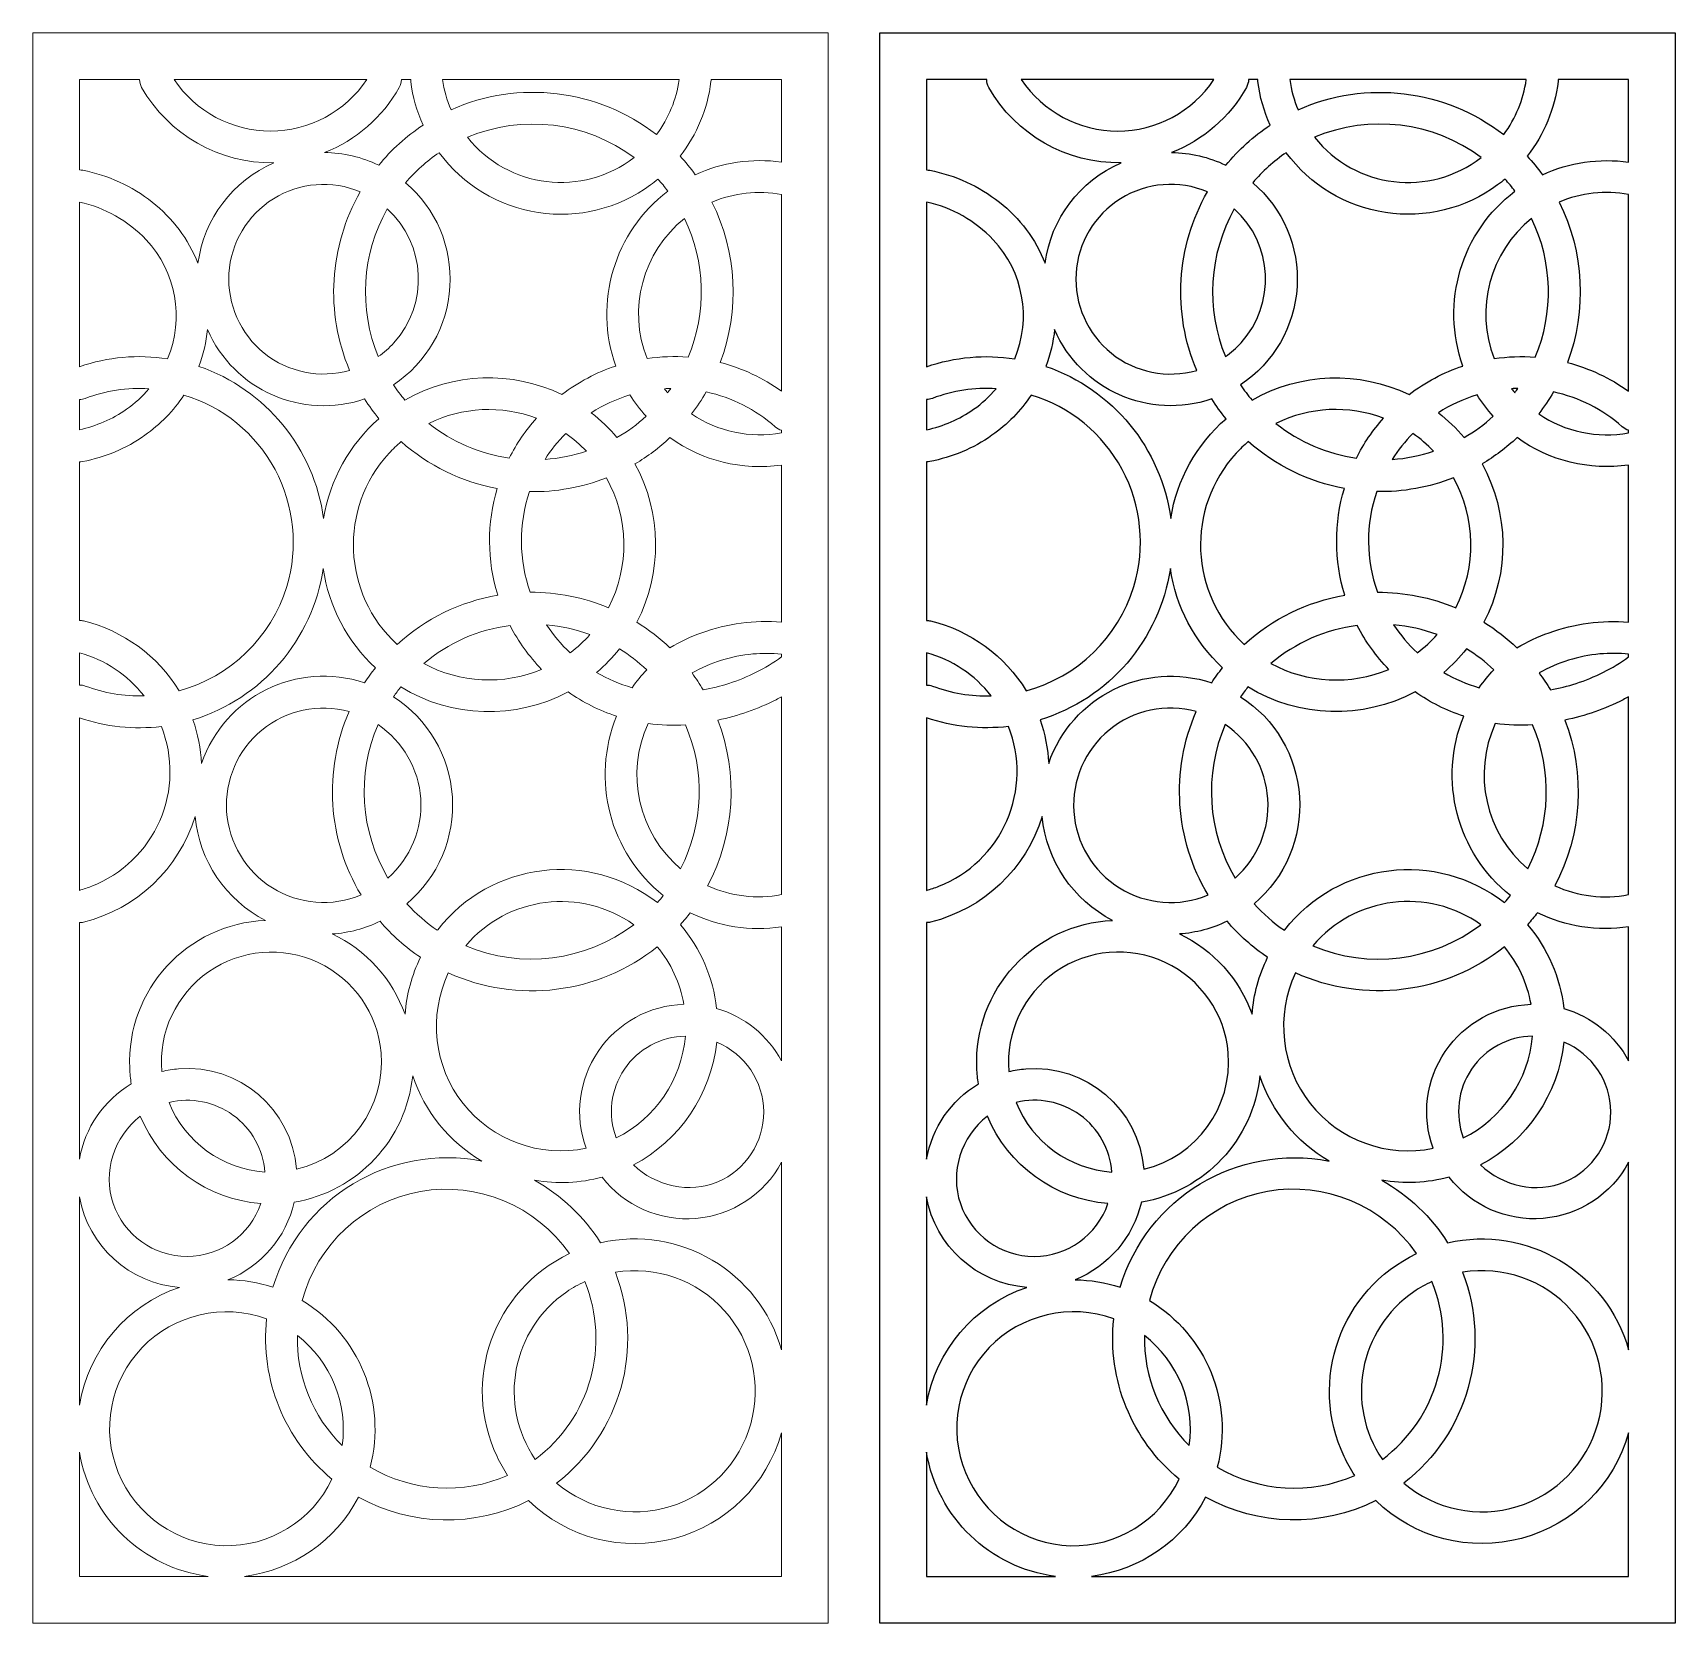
# Model space of a CAD drawing. Header units: centimetres. Extents: x -10 to 9.9, y -8.6 to 10.7.
import ezdxf

# ---------------------------------------------------------------- set-up
doc = ezdxf.new("R2010")
doc.units = ezdxf.units.CM
doc.header["$MEASUREMENT"] = 0
doc.layers.add('layer 1', color=7, linetype='Continuous')

msp = doc.modelspace()

# ---------------------------------------------------------------- linework, layer by layer
at = {"layer": 'layer 1', "lineweight": 9}
for points, knots in [([(-9.96927, 10.68903), (-9.96927, 10.68903), (-9.96927, -8.59855), (-9.96927, -8.59855), (-9.96927, -8.59855), (-9.96927, -8.59855), (-0.32632, -8.59855), (-0.32632, -8.59855), (-0.32632, -8.59855), (-0.32632, -8.59855), (-0.32632, 10.68903), (-0.32632, 10.68903), (-0.32632, 10.68903), (-0.32632, 10.68903), (-9.96927, 10.68903), (-9.96927, 10.68903)], [0, 0, 0, 0, 0.2, 0.2, 0.2, 0.2, 0.4, 0.4, 0.4, 0.4, 0.6, 0.6, 0.6, 0.6, 1, 1, 1, 1]), ([(-9.40492, 10.12153), (-9.40492, 10.12153), (-8.67477, 10.12153), (-8.67477, 10.12153), (-8.67477, 10.12153), (-8.67483, 10.08841), (-8.66637, 10.05586), (-8.6502, 10.02696), (-8.6502, 10.02696), (-8.32209, 9.45239), (-7.70779, 9.10223), (-7.04624, 9.11343), (-7.04624, 9.11343), (-7.54599, 8.89648), (-7.89535, 8.43403), (-7.96689, 7.89393), (-7.96689, 7.89393), (-8.08277, 8.18629), (-8.27419, 8.44247), (-8.52177, 8.63638), (-8.52177, 8.63638), (-8.76842, 8.82958), (-9.05701, 8.96187), (-9.36437, 9.02258), (-9.36437, 9.02258), (-9.37773, 9.0252), (-9.39132, 9.02642), (-9.40493, 9.0262), (-9.40493, 9.0262), (-9.40493, 9.0262), (-9.40493, 10.12153), (-9.40493, 10.12153)], [0, 0, 0, 0, 0.11111111, 0.11111111, 0.11111111, 0.11111111, 0.22222222, 0.22222222, 0.22222222, 0.22222222, 0.33333333, 0.33333333, 0.33333333, 0.33333333, 0.44444444, 0.44444444, 0.44444444, 0.44444444, 0.55555556, 0.55555556, 0.55555556, 0.55555556, 0.66666667, 0.66666667, 0.66666667, 0.66666667, 0.77777778, 0.77777778, 0.77777778, 0.77777778, 1, 1, 1, 1]), ([(-8.25563, 10.12153), (-8.25563, 10.12153), (-5.91985, 10.12153), (-5.91985, 10.12153), (-5.91985, 10.12153), (-6.18029, 9.73234), (-6.61748, 9.49846), (-7.08576, 9.4978), (-7.08576, 9.4978), (-7.55404, 9.49714), (-7.99409, 9.73307), (-8.25563, 10.12152)], [0, 0, 0, 0, 0.25, 0.25, 0.25, 0.25, 0.5, 0.5, 0.5, 0.5, 1, 1, 1, 1]), ([(-5.50052, 10.12153), (-5.50052, 10.12153), (-5.38714, 10.12153), (-5.38714, 10.12153), (-5.38714, 10.12153), (-5.38715, 10.11364), (-5.38667, 10.10576), (-5.38572, 10.09793), (-5.38572, 10.09793), (-5.36321, 9.91513), (-5.3133, 9.73682), (-5.23765, 9.56889), (-5.23765, 9.56889), (-5.44007, 9.43492), (-5.62117, 9.27134), (-5.77496, 9.08353), (-5.77496, 9.08353), (-5.98036, 9.18286), (-6.20522, 9.23516), (-6.43337, 9.23666), (-6.43337, 9.23666), (-6.04855, 9.38759), (-5.72784, 9.66662), (-5.52529, 10.02696), (-5.52529, 10.02696), (-5.50905, 10.05584), (-5.50052, 10.0884), (-5.50052, 10.12153)], [0, 0, 0, 0, 0.125, 0.125, 0.125, 0.125, 0.25, 0.25, 0.25, 0.25, 0.375, 0.375, 0.375, 0.375, 0.5, 0.5, 0.5, 0.5, 0.625, 0.625, 0.625, 0.625, 0.75, 0.75, 0.75, 0.75, 1, 1, 1, 1]), ([(-4.99961, 10.12153), (-4.99961, 10.12153), (-2.13183, 10.12153), (-2.13183, 10.12153), (-2.13183, 10.12153), (-2.16557, 9.88018), (-2.25978, 9.65117), (-2.40556, 9.45589), (-2.40556, 9.45589), (-3.11852, 10.00663), (-4.07517, 10.12226), (-4.89839, 9.7563), (-4.89839, 9.7563), (-4.94801, 9.87306), (-4.98205, 9.99587), (-4.99961, 10.12152)], [0, 0, 0, 0, 0.2, 0.2, 0.2, 0.2, 0.4, 0.4, 0.4, 0.4, 0.6, 0.6, 0.6, 0.6, 1, 1, 1, 1]), ([(-1.74427, 10.12153), (-1.74427, 10.12153), (-0.89068, 10.12153), (-0.89068, 10.12153), (-0.89068, 10.12153), (-0.89068, 10.12153), (-0.89068, 9.12041), (-0.89068, 9.12041), (-0.89068, 9.12041), (-1.24662, 9.17196), (-1.60968, 9.11906), (-1.93608, 8.96799), (-1.93608, 8.96799), (-1.99299, 9.04672), (-2.05458, 9.12195), (-2.12054, 9.19328), (-2.12054, 9.19328), (-1.9159, 9.45534), (-1.78635, 9.76793), (-1.74572, 10.09793), (-1.74572, 10.09793), (-1.74475, 10.10576), (-1.74427, 10.11363), (-1.74427, 10.12152)], [0, 0, 0, 0, 0.14285714, 0.14285714, 0.14285714, 0.14285714, 0.28571429, 0.28571429, 0.28571429, 0.28571429, 0.42857143, 0.42857143, 0.42857143, 0.42857143, 0.57142857, 0.57142857, 0.57142857, 0.57142857, 0.71428571, 0.71428571, 0.71428571, 0.71428571, 1, 1, 1, 1]), ([(-2.67787, 9.1784), (-3.30413, 8.69197), (-4.2063, 8.80139), (-4.69984, 9.42206), (-4.69984, 9.42206), (-4.03035, 9.70317), (-3.2616, 9.61027), (-2.67787, 9.17841)], [0, 0, 0, 0, 0.33333333, 0.33333333, 0.33333333, 0.33333333, 1, 1, 1, 1]), ([(-2.89991, 6.64815), (-3.1353, 6.56995), (-3.35599, 6.45316), (-3.55303, 6.3025), (-3.55303, 6.3025), (-4.16062, 6.59473), (-4.87253, 6.56941), (-5.4575, 6.2342), (-5.4575, 6.2342), (-5.50744, 6.29343), (-5.55398, 6.35548), (-5.59687, 6.42), (-5.59687, 6.42), (-5.19385, 6.68698), (-4.93994, 7.12803), (-4.91144, 7.61062), (-4.91144, 7.61062), (-4.88293, 8.09321), (-5.08053, 8.55886), (-5.44932, 8.87142), (-5.44932, 8.87142), (-5.33065, 9.01032), (-5.19381, 9.13266), (-5.04256, 9.23511), (-5.04256, 9.23511), (-4.75385, 8.84336), (-4.32135, 8.58234), (-3.84019, 8.50948), (-3.84019, 8.50948), (-3.35903, 8.43661), (-2.8705, 8.55651), (-2.47875, 8.84522), (-2.47875, 8.84522), (-2.44822, 8.86768), (-2.4184, 8.89108), (-2.38934, 8.91539), (-2.38934, 8.91539), (-2.34698, 8.86859), (-2.30682, 8.81984), (-2.26898, 8.76932), (-2.26898, 8.76932), (-2.91957, 8.27511), (-3.17517, 7.41739), (-2.89993, 6.64813)], [0, 0, 0, 0, 0.08333333, 0.08333333, 0.08333333, 0.08333333, 0.16666667, 0.16666667, 0.16666667, 0.16666667, 0.25, 0.25, 0.25, 0.25, 0.33333333, 0.33333333, 0.33333333, 0.33333333, 0.41666667, 0.41666667, 0.41666667, 0.41666667, 0.5, 0.5, 0.5, 0.5, 0.58333333, 0.58333333, 0.58333333, 0.58333333, 0.66666667, 0.66666667, 0.66666667, 0.66666667, 0.75, 0.75, 0.75, 0.75, 0.83333333, 0.83333333, 0.83333333, 0.83333333, 1, 1, 1, 1]), ([(-5.9981, 8.76097), (-6.37727, 8.09881), (-6.42567, 7.29822), (-6.12844, 6.59544), (-6.12844, 6.59544), (-6.48651, 6.49295), (-6.87204, 6.57043), (-7.16272, 6.80329), (-7.16272, 6.80329), (-7.45339, 7.03616), (-7.61294, 7.3984), (-7.59104, 7.7702), (-7.59104, 7.7702), (-7.56913, 8.14201), (-7.3683, 8.48012), (-7.05228, 8.67723), (-7.05228, 8.67723), (-6.73626, 8.87434), (-6.3416, 8.90486), (-5.99805, 8.76099)], [0, 0, 0, 0, 0.16666667, 0.16666667, 0.16666667, 0.16666667, 0.33333333, 0.33333333, 0.33333333, 0.33333333, 0.5, 0.5, 0.5, 0.5, 0.66666667, 0.66666667, 0.66666667, 0.66666667, 1, 1, 1, 1]), ([(-0.89068, 8.72939), (-0.89068, 8.72939), (-0.89068, 6.34229), (-0.89068, 6.34229), (-0.89068, 6.34229), (-1.11465, 6.50317), (-1.36637, 6.6212), (-1.63329, 6.69047), (-1.63329, 6.69047), (-1.39449, 7.32476), (-1.43089, 8.02939), (-1.73418, 8.6355), (-1.73418, 8.6355), (-1.46843, 8.74906), (-1.17492, 8.78171), (-0.89069, 8.72941)], [0, 0, 0, 0, 0.2, 0.2, 0.2, 0.2, 0.4, 0.4, 0.4, 0.4, 0.6, 0.6, 0.6, 0.6, 1, 1, 1, 1]), ([(-9.40492, 6.64023), (-9.40492, 6.64023), (-9.40493, 8.63683), (-9.40493, 8.63683), (-9.40493, 8.63683), (-9.0955, 8.56876), (-8.81354, 8.40914), (-8.59585, 8.17894), (-8.59585, 8.17894), (-8.23032, 7.79255), (-8.12842, 7.22578), (-8.33579, 6.73598), (-8.33579, 6.73598), (-8.69473, 6.79077), (-9.06144, 6.75796), (-9.40494, 6.64023)], [0, 0, 0, 0, 0.2, 0.2, 0.2, 0.2, 0.4, 0.4, 0.4, 0.4, 0.6, 0.6, 0.6, 0.6, 1, 1, 1, 1]), ([(-5.67215, 8.55364), (-5.20135, 8.12821), (-5.16554, 7.4006), (-5.59097, 6.92979), (-5.59097, 6.92979), (-5.64762, 6.86718), (-5.71102, 6.81099), (-5.77997, 6.76225), (-5.77997, 6.76225), (-6.02079, 7.34408), (-5.98086, 8.0048), (-5.67215, 8.55364)], [0, 0, 0, 0, 0.25, 0.25, 0.25, 0.25, 0.5, 0.5, 0.5, 0.5, 1, 1, 1, 1]), ([(-2.02284, 6.75554), (-2.18914, 6.76839), (-2.35632, 6.76258), (-2.52132, 6.73824), (-2.52132, 6.73824), (-2.75881, 7.34277), (-2.57415, 8.03213), (-2.06697, 8.43788), (-2.06697, 8.43788), (-1.81179, 7.90954), (-1.79584, 7.29661), (-2.02281, 6.75556)], [0, 0, 0, 0, 0.25, 0.25, 0.25, 0.25, 0.5, 0.5, 0.5, 0.5, 1, 1, 1, 1]), ([(-5.94562, 6.2485), (-5.89275, 6.16526), (-5.83486, 6.08534), (-5.77224, 6.00916), (-5.77224, 6.00916), (-6.13119, 5.69661), (-6.36871, 5.26808), (-6.4433, 4.798), (-6.4433, 4.798), (-6.5588, 5.65018), (-7.14375, 6.36413), (-7.95691, 6.64398), (-7.95691, 6.64398), (-7.90227, 6.78741), (-7.86709, 6.93747), (-7.8523, 7.09024), (-7.8523, 7.09024), (-7.53156, 6.35648), (-6.70367, 5.9903), (-5.94564, 6.2485)], [0, 0, 0, 0, 0.16666667, 0.16666667, 0.16666667, 0.16666667, 0.33333333, 0.33333333, 0.33333333, 0.33333333, 0.5, 0.5, 0.5, 0.5, 0.66666667, 0.66666667, 0.66666667, 0.66666667, 1, 1, 1, 1]), ([(-9.40492, 5.87557), (-9.40492, 5.87557), (-9.40493, 6.2435), (-9.40493, 6.2435), (-9.40493, 6.2435), (-9.3806, 6.24307), (-9.35642, 6.24724), (-9.33365, 6.25581), (-9.33365, 6.25581), (-9.08725, 6.34878), (-8.82385, 6.38849), (-8.56098, 6.37234), (-8.56098, 6.37234), (-8.64089, 6.27814), (-8.73255, 6.19455), (-8.83369, 6.12363), (-8.83369, 6.12363), (-9.00536, 6.00321), (-9.19974, 5.91881), (-9.40493, 5.87557)], [0, 0, 0, 0, 0.16666667, 0.16666667, 0.16666667, 0.16666667, 0.33333333, 0.33333333, 0.33333333, 0.33333333, 0.5, 0.5, 0.5, 0.5, 0.66666667, 0.66666667, 0.66666667, 0.66666667, 1, 1, 1, 1]), ([(-2.30974, 6.37272), (-2.28428, 6.37429), (-2.25879, 6.37535), (-2.23329, 6.37589), (-2.23329, 6.37589), (-2.24535, 6.35872), (-2.25768, 6.34173), (-2.27027, 6.32495), (-2.27027, 6.32495), (-2.28376, 6.34058), (-2.2969, 6.3565), (-2.3097, 6.37269)], [0, 0, 0, 0, 0.25, 0.25, 0.25, 0.25, 0.5, 0.5, 0.5, 0.5, 1, 1, 1, 1]), ([(-9.40492, 3.5627), (-9.40492, 3.5627), (-9.40493, 5.48649), (-9.40493, 5.48649), (-9.40493, 5.48649), (-9.39188, 5.48629), (-9.37886, 5.48741), (-9.36605, 5.48985), (-9.36605, 5.48985), (-9.09493, 5.54093), (-8.83794, 5.64925), (-8.6121, 5.80769), (-8.6121, 5.80769), (-8.42433, 5.93935), (-8.26299, 6.10501), (-8.13635, 6.29619), (-8.13635, 6.29619), (-7.66317, 6.15363), (-7.26601, 5.82893), (-7.03223, 5.39353), (-7.03223, 5.39353), (-6.79846, 4.95813), (-6.74791, 4.44544), (-6.89049, 3.97226), (-6.89049, 3.97226), (-7.08036, 3.35573), (-7.57334, 2.87912), (-8.19576, 2.70954), (-8.19576, 2.70954), (-8.45531, 3.13453), (-8.87228, 3.43928), (-9.35609, 3.55724), (-9.35609, 3.55724), (-9.37207, 3.56114), (-9.38848, 3.56297), (-9.40493, 3.5627)], [0, 0, 0, 0, 0.1, 0.1, 0.1, 0.1, 0.2, 0.2, 0.2, 0.2, 0.3, 0.3, 0.3, 0.3, 0.4, 0.4, 0.4, 0.4, 0.5, 0.5, 0.5, 0.5, 0.6, 0.6, 0.6, 0.6, 0.7, 0.7, 0.7, 0.7, 0.8, 0.8, 0.8, 0.8, 1, 1, 1, 1]), ([(-3.8623, 6.016), (-3.99304, 5.86965), (-4.10394, 5.70676), (-4.19217, 5.53146), (-4.19217, 5.53146), (-4.54854, 5.58307), (-4.885, 5.72833), (-5.167, 5.95224), (-5.167, 5.95224), (-4.75965, 6.15253), (-4.28728, 6.17551), (-3.8623, 6.01599)], [0, 0, 0, 0, 0.25, 0.25, 0.25, 0.25, 0.5, 0.5, 0.5, 0.5, 1, 1, 1, 1]), ([(-2.53178, 6.03809), (-2.64028, 5.93979), (-2.75907, 5.85345), (-2.88605, 5.78059), (-2.88605, 5.78059), (-2.97886, 5.89158), (-3.08326, 5.9923), (-3.19752, 6.08106), (-3.19752, 6.08106), (-3.05208, 6.17486), (-2.89415, 6.2478), (-2.72844, 6.2977), (-2.72844, 6.2977), (-2.67061, 6.20557), (-2.60481, 6.11871), (-2.53177, 6.03811)], [0, 0, 0, 0, 0.2, 0.2, 0.2, 0.2, 0.4, 0.4, 0.4, 0.4, 0.6, 0.6, 0.6, 0.6, 1, 1, 1, 1]), ([(-0.89068, 5.86913), (-0.89068, 5.86913), (-0.89068, 5.83868), (-0.89068, 5.83868), (-0.89068, 5.83868), (-1.27005, 5.76885), (-1.66192, 5.85115), (-1.98127, 6.06749), (-1.98127, 6.06749), (-1.91583, 6.15233), (-1.85608, 6.24139), (-1.80242, 6.33412), (-1.80242, 6.33412), (-1.4926, 6.26686), (-1.20515, 6.12099), (-0.96789, 5.91071), (-0.96789, 5.91071), (-0.94568, 5.8911), (-0.91927, 5.87688), (-0.89068, 5.86913)], [0, 0, 0, 0, 0.16666667, 0.16666667, 0.16666667, 0.16666667, 0.33333333, 0.33333333, 0.33333333, 0.33333333, 0.5, 0.5, 0.5, 0.5, 0.66666667, 0.66666667, 0.66666667, 0.66666667, 1, 1, 1, 1]), ([(-3.50751, 5.83004), (-3.41646, 5.76705), (-3.332, 5.69501), (-3.25545, 5.61504), (-3.25545, 5.61504), (-3.4182, 5.56075), (-3.5872, 5.52725), (-3.75836, 5.51533), (-3.75836, 5.51533), (-3.68645, 5.62905), (-3.60233, 5.73459), (-3.5075, 5.83004)], [0, 0, 0, 0, 0.25, 0.25, 0.25, 0.25, 0.5, 0.5, 0.5, 0.5, 1, 1, 1, 1]), ([(-0.89068, 5.44766), (-0.89068, 5.44766), (-0.89068, 3.54251), (-0.89068, 3.54251), (-0.89068, 3.54251), (-1.21775, 3.56779), (-1.54635, 3.52395), (-1.85534, 3.41374), (-1.85534, 3.41374), (-1.99075, 3.36524), (-2.12109, 3.3037), (-2.24457, 3.22994), (-2.24457, 3.22994), (-2.36675, 3.34724), (-2.50087, 3.45138), (-2.6448, 3.54066), (-2.6448, 3.54066), (-2.33276, 4.14515), (-2.34097, 4.86451), (-2.66727, 5.46141), (-2.66727, 5.46141), (-2.5146, 5.55164), (-2.3723, 5.6583), (-2.24289, 5.77956), (-2.24289, 5.77956), (-1.85218, 5.49759), (-1.36751, 5.37853), (-0.89067, 5.44766)], [0, 0, 0, 0, 0.125, 0.125, 0.125, 0.125, 0.25, 0.25, 0.25, 0.25, 0.375, 0.375, 0.375, 0.375, 0.5, 0.5, 0.5, 0.5, 0.625, 0.625, 0.625, 0.625, 0.75, 0.75, 0.75, 0.75, 1, 1, 1, 1]), ([(-5.50374, 5.73105), (-5.1737, 5.43976), (-4.7708, 5.24389), (-4.33784, 5.16439), (-4.33784, 5.16439), (-4.4638, 4.74131), (-4.46181, 4.29067), (-4.33195, 3.86878), (-4.33195, 3.86878), (-4.7872, 3.79008), (-5.21021, 3.58287), (-5.55134, 3.2713), (-5.55134, 3.2713), (-6.21893, 3.88363), (-6.26234, 4.92273), (-5.65004, 5.59034), (-5.65004, 5.59034), (-5.60423, 5.64023), (-5.55538, 5.68724), (-5.50375, 5.73107)], [0, 0, 0, 0, 0.16666667, 0.16666667, 0.16666667, 0.16666667, 0.33333333, 0.33333333, 0.33333333, 0.33333333, 0.5, 0.5, 0.5, 0.5, 0.66666667, 0.66666667, 0.66666667, 0.66666667, 1, 1, 1, 1]), ([(-3.94538, 5.12493), (-3.62715, 5.11898), (-3.31097, 5.17571), (-3.01468, 5.29199), (-3.01468, 5.29199), (-2.74109, 4.80533), (-2.73122, 4.21308), (-2.98795, 3.71732), (-2.98795, 3.71732), (-3.28858, 3.84284), (-3.61134, 3.90635), (-3.93712, 3.90404), (-3.93712, 3.90404), (-4.07796, 4.29823), (-4.08082, 4.72881), (-3.94542, 5.1249)], [0, 0, 0, 0, 0.2, 0.2, 0.2, 0.2, 0.4, 0.4, 0.4, 0.4, 0.6, 0.6, 0.6, 0.6, 1, 1, 1, 1]), ([(-5.81463, 2.98916), (-5.86155, 2.93007), (-5.90566, 2.86881), (-5.94684, 2.80559), (-5.94684, 2.80559), (-6.76299, 3.0774), (-7.64496, 2.64191), (-7.92309, 1.8279), (-7.92309, 1.8279), (-7.93248, 2.00809), (-7.96773, 2.18593), (-8.02781, 2.35606), (-8.02781, 2.35606), (-7.1918, 2.61375), (-6.57767, 3.3267), (-6.44775, 4.19181), (-6.44775, 4.19181), (-6.38134, 3.72992), (-6.15787, 3.30529), (-5.81462, 2.98916)], [0, 0, 0, 0, 0.16666667, 0.16666667, 0.16666667, 0.16666667, 0.33333333, 0.33333333, 0.33333333, 0.33333333, 0.5, 0.5, 0.5, 0.5, 0.66666667, 0.66666667, 0.66666667, 0.66666667, 1, 1, 1, 1]), ([(-5.22931, 3.04053), (-4.93157, 3.29117), (-4.56792, 3.4511), (-4.18198, 3.50125), (-4.18198, 3.50125), (-4.08134, 3.30615), (-3.95255, 3.12699), (-3.79968, 2.96944), (-3.79968, 2.96944), (-4.26212, 2.77485), (-4.78836, 2.80114), (-5.2293, 3.0405)], [0, 0, 0, 0, 0.25, 0.25, 0.25, 0.25, 0.5, 0.5, 0.5, 0.5, 1, 1, 1, 1]), ([(-3.45283, 3.16984), (-3.56224, 3.27128), (-3.65899, 3.38562), (-3.74093, 3.5103), (-3.74093, 3.5103), (-3.56047, 3.49434), (-3.38292, 3.45431), (-3.21306, 3.39132), (-3.21306, 3.39132), (-3.28543, 3.30972), (-3.36577, 3.23551), (-3.45285, 3.16983)], [0, 0, 0, 0, 0.25, 0.25, 0.25, 0.25, 0.5, 0.5, 0.5, 0.5, 1, 1, 1, 1]), ([(-3.13279, 2.93175), (-3.0312, 3.01758), (-2.93833, 3.11318), (-2.85547, 3.21721), (-2.85547, 3.21721), (-2.73705, 3.14442), (-2.6264, 3.05967), (-2.52526, 2.96431), (-2.52526, 2.96431), (-2.58932, 2.89642), (-2.64816, 2.82379), (-2.70129, 2.74705), (-2.70129, 2.74705), (-2.85237, 2.79003), (-2.99739, 2.85211), (-3.13278, 2.93173)], [0, 0, 0, 0, 0.2, 0.2, 0.2, 0.2, 0.4, 0.4, 0.4, 0.4, 0.6, 0.6, 0.6, 0.6, 1, 1, 1, 1]), ([(-9.40492, 2.77935), (-9.40492, 2.77935), (-9.40493, 3.17128), (-9.40493, 3.17128), (-9.40493, 3.17128), (-9.0941, 3.08584), (-8.8191, 2.90202), (-8.6212, 2.64755), (-8.6212, 2.64755), (-8.86415, 2.6405), (-9.10623, 2.68105), (-9.33363, 2.76685), (-9.33363, 2.76685), (-9.3564, 2.77547), (-9.38058, 2.77971), (-9.40493, 2.77935)], [0, 0, 0, 0, 0.2, 0.2, 0.2, 0.2, 0.4, 0.4, 0.4, 0.4, 0.6, 0.6, 0.6, 0.6, 1, 1, 1, 1]), ([(-0.89068, 3.15451), (-0.89068, 3.15451), (-0.89068, 3.11959), (-0.89068, 3.11959), (-0.89068, 3.11959), (-1.08522, 2.97984), (-1.30049, 2.87134), (-1.52855, 2.79808), (-1.52855, 2.79808), (-1.63046, 2.76507), (-1.73447, 2.7389), (-1.83986, 2.71974), (-1.83986, 2.71974), (-1.88177, 2.79038), (-1.92709, 2.85892), (-1.97569, 2.92513), (-1.97569, 2.92513), (-1.74964, 3.05454), (-1.49803, 3.13325), (-1.23853, 3.15577), (-1.23853, 3.15577), (-1.1228, 3.16608), (-1.00634, 3.16566), (-0.89068, 3.15451)], [0, 0, 0, 0, 0.14285714, 0.14285714, 0.14285714, 0.14285714, 0.28571429, 0.28571429, 0.28571429, 0.28571429, 0.42857143, 0.42857143, 0.42857143, 0.42857143, 0.57142857, 0.57142857, 0.57142857, 0.57142857, 0.71428571, 0.71428571, 0.71428571, 0.71428571, 1, 1, 1, 1]), ([(-2.89006, 2.4013), (-3.20438, 1.63026), (-2.97473, 0.74514), (-2.32428, 0.22531), (-2.32428, 0.22531), (-2.3473, 0.19615), (-2.37111, 0.16764), (-2.39569, 0.13978), (-2.39569, 0.13978), (-3.22331, 0.78438), (-4.4153, 0.63791), (-5.0599, -0.1897), (-5.0599, -0.1897), (-5.0599, -0.1897), (-5.06434, -0.1954), (-5.06434, -0.1954), (-5.06434, -0.1954), (-5.19952, -0.10336), (-5.32313, 0.00469), (-5.43243, 0.12634), (-5.43243, 0.12634), (-5.05354, 0.44733), (-4.84934, 0.92898), (-4.88207, 1.42448), (-4.88207, 1.42448), (-4.91479, 1.91998), (-5.17754, 2.36864), (-5.59535, 2.63701), (-5.59535, 2.63701), (-5.56739, 2.67767), (-5.53795, 2.71731), (-5.5071, 2.75583), (-5.5071, 2.75583), (-4.88881, 2.37897), (-4.11829, 2.35595), (-3.47896, 2.6959), (-3.47896, 2.6959), (-3.29824, 2.56918), (-3.09982, 2.46992), (-2.89004, 2.40129)], [0, 0, 0, 0, 0.09090909, 0.09090909, 0.09090909, 0.09090909, 0.18181818, 0.18181818, 0.18181818, 0.18181818, 0.27272727, 0.27272727, 0.27272727, 0.27272727, 0.36363636, 0.36363636, 0.36363636, 0.36363636, 0.45454545, 0.45454545, 0.45454545, 0.45454545, 0.54545455, 0.54545455, 0.54545455, 0.54545455, 0.63636364, 0.63636364, 0.63636364, 0.63636364, 0.72727273, 0.72727273, 0.72727273, 0.72727273, 0.81818182, 0.81818182, 0.81818182, 0.81818182, 1, 1, 1, 1]), ([(-0.89068, 2.6365), (-0.89068, 2.6365), (-0.89068, 0.2374), (-0.89068, 0.2374), (-0.89068, 0.2374), (-1.19312, 0.179), (-1.50644, 0.21677), (-1.78638, 0.34528), (-1.78638, 0.34528), (-1.45675, 0.96602), (-1.41154, 1.69841), (-1.66279, 2.35479), (-1.66279, 2.35479), (-1.41754, 2.4048), (-1.18023, 2.48769), (-0.95718, 2.60128), (-0.95718, 2.60128), (-0.93483, 2.6127), (-0.91265, 2.62445), (-0.89064, 2.63651)], [0, 0, 0, 0, 0.16666667, 0.16666667, 0.16666667, 0.16666667, 0.33333333, 0.33333333, 0.33333333, 0.33333333, 0.5, 0.5, 0.5, 0.5, 0.66666667, 0.66666667, 0.66666667, 0.66666667, 1, 1, 1, 1]), ([(-6.13424, 2.45925), (-6.44789, 1.73699), (-6.39436, 0.90848), (-5.98976, 0.23295), (-5.98976, 0.23295), (-6.34062, 0.08651), (-6.74058, 0.11843), (-7.06377, 0.31866), (-7.06377, 0.31866), (-7.38696, 0.5189), (-7.59381, 0.86573), (-7.6189, 1.24509), (-7.6189, 1.24509), (-7.64399, 1.62445), (-7.48442, 1.9926), (-7.19041, 2.23364), (-7.19041, 2.23364), (-6.8964, 2.4747), (-6.50129, 2.55823), (-6.13422, 2.45926)], [0, 0, 0, 0, 0.16666667, 0.16666667, 0.16666667, 0.16666667, 0.33333333, 0.33333333, 0.33333333, 0.33333333, 0.5, 0.5, 0.5, 0.5, 0.66666667, 0.66666667, 0.66666667, 0.66666667, 1, 1, 1, 1]), ([(-9.40492, 0.28871), (-9.40492, 0.28871), (-9.40493, 2.38241), (-9.40493, 2.38241), (-9.40493, 2.38241), (-9.08538, 2.27291), (-8.74542, 2.23674), (-8.40999, 2.27659), (-8.40999, 2.27659), (-8.26487, 1.90793), (-8.27215, 1.49673), (-8.43022, 1.13344), (-8.43022, 1.13344), (-8.58829, 0.77015), (-8.88597, 0.48384), (-9.25463, 0.33874), (-9.25463, 0.33874), (-9.30381, 0.31941), (-9.35398, 0.30271), (-9.40493, 0.2887)], [0, 0, 0, 0, 0.16666667, 0.16666667, 0.16666667, 0.16666667, 0.33333333, 0.33333333, 0.33333333, 0.33333333, 0.5, 0.5, 0.5, 0.5, 0.66666667, 0.66666667, 0.66666667, 0.66666667, 1, 1, 1, 1]), ([(-5.78326, 2.2987), (-5.48075, 2.0951), (-5.28961, 1.76288), (-5.26562, 1.39903), (-5.26562, 1.39903), (-5.24162, 1.03518), (-5.38937, 0.67909), (-5.66251, 0.43752), (-5.66251, 0.43752), (-5.9988, 1.00245), (-6.04354, 1.69499), (-5.78327, 2.29872)], [0, 0, 0, 0, 0.25, 0.25, 0.25, 0.25, 0.5, 0.5, 0.5, 0.5, 1, 1, 1, 1]), ([(-2.50757, 2.31248), (-2.35776, 2.29131), (-2.20621, 2.28542), (-2.05521, 2.2949), (-2.05521, 2.2949), (-1.81368, 1.73431), (-1.8354, 1.09463), (-2.11397, 0.5515), (-2.11397, 0.5515), (-2.6266, 0.98251), (-2.78746, 1.704), (-2.50755, 2.31245)], [0, 0, 0, 0, 0.25, 0.25, 0.25, 0.25, 0.5, 0.5, 0.5, 0.5, 1, 1, 1, 1]), ([(-9.40492, -2.97309), (-9.40492, -2.97309), (-9.40493, -0.10268), (-9.40493, -0.10268), (-9.40493, -0.10268), (-9.38848, -0.10296), (-9.37208, -0.10113), (-9.3561, -0.09725), (-9.3561, -0.09725), (-8.71127, 0.06403), (-8.19772, 0.54965), (-8.00133, 1.18467), (-8.00133, 1.18467), (-7.95094, 0.64622), (-7.62941, 0.17114), (-7.14802, -0.07529), (-7.14802, -0.07529), (-8.09808, -0.11588), (-8.83545, -0.91677), (-8.79488, -1.86683), (-8.79488, -1.86683), (-8.79218, -1.93111), (-8.78587, -1.99519), (-8.77599, -2.05876), (-8.77599, -2.05876), (-9.10839, -2.258), (-9.33784, -2.59141), (-9.40493, -2.97309)], [0, 0, 0, 0, 0.125, 0.125, 0.125, 0.125, 0.25, 0.25, 0.25, 0.25, 0.375, 0.375, 0.375, 0.375, 0.5, 0.5, 0.5, 0.5, 0.625, 0.625, 0.625, 0.625, 0.75, 0.75, 0.75, 0.75, 1, 1, 1, 1]), ([(-2.68218, -0.12773), (-3.26685, -0.57092), (-4.0443, -0.66832), (-4.72054, -0.38378), (-4.72054, -0.38378), (-4.21188, 0.21892), (-3.32463, 0.32974), (-2.68222, -0.12774)], [0, 0, 0, 0, 0.33333333, 0.33333333, 0.33333333, 0.33333333, 1, 1, 1, 1]), ([(-0.89068, -0.15412), (-0.89068, -0.15412), (-0.89068, -1.77886), (-0.89068, -1.77886), (-0.89068, -1.77886), (-1.05668, -1.46987), (-1.33991, -1.24089), (-1.67688, -1.1435), (-1.67688, -1.1435), (-1.71936, -0.76855), (-1.87246, -0.41493), (-2.11691, -0.12746), (-2.11691, -0.12746), (-2.07496, -0.08053), (-2.03485, -0.03199), (-1.99667, 0.01807), (-1.99667, 0.01807), (-1.65432, -0.1514), (-1.26837, -0.21153), (-0.89071, -0.15412)], [0, 0, 0, 0, 0.16666667, 0.16666667, 0.16666667, 0.16666667, 0.33333333, 0.33333333, 0.33333333, 0.33333333, 0.5, 0.5, 0.5, 0.5, 0.66666667, 0.66666667, 0.66666667, 0.66666667, 1, 1, 1, 1]), ([(-5.7592, -0.08625), (-5.61622, -0.25359), (-5.45113, -0.4006), (-5.26838, -0.52328), (-5.26838, -0.52328), (-5.37411, -0.73956), (-5.43774, -0.97389), (-5.45589, -1.21394), (-5.45589, -1.21394), (-5.60971, -0.78528), (-5.92671, -0.43515), (-6.33813, -0.23986), (-6.33813, -0.23986), (-6.13704, -0.22641), (-5.94051, -0.17427), (-5.7592, -0.08625)], [0, 0, 0, 0, 0.2, 0.2, 0.2, 0.2, 0.4, 0.4, 0.4, 0.4, 0.6, 0.6, 0.6, 0.6, 1, 1, 1, 1]), ([(-6.77109, -3.09406), (-6.8302, -2.36209), (-7.46982, -1.81651), (-8.20179, -1.87561), (-8.20179, -1.87561), (-8.27049, -1.88111), (-8.33864, -1.89195), (-8.40566, -1.90803), (-8.40566, -1.90803), (-8.44623, -1.43288), (-8.23022, -0.97218), (-7.83902, -0.69947), (-7.83902, -0.69947), (-7.44781, -0.42677), (-6.94083, -0.38348), (-6.50905, -0.58592), (-6.50905, -0.58592), (-6.07728, -0.78837), (-5.78631, -1.20577), (-5.74574, -1.68093), (-5.74574, -1.68093), (-5.69188, -2.34002), (-6.12794, -2.94021), (-6.77109, -3.09406)], [0, 0, 0, 0, 0.14285714, 0.14285714, 0.14285714, 0.14285714, 0.28571429, 0.28571429, 0.28571429, 0.28571429, 0.42857143, 0.42857143, 0.42857143, 0.42857143, 0.57142857, 0.57142857, 0.57142857, 0.57142857, 0.71428571, 0.71428571, 0.71428571, 0.71428571, 1, 1, 1, 1]), ([(-2.07396, -1.09305), (-2.49225, -1.1053), (-2.87917, -1.31778), (-3.11395, -1.66417), (-3.11395, -1.66417), (-3.34874, -2.01057), (-3.40386, -2.44571), (-3.26028, -2.83877), (-3.26028, -2.83877), (-3.82008, -2.95464), (-4.39732, -2.74454), (-4.75167, -2.29595), (-4.75167, -2.29595), (-5.10602, -1.84736), (-5.17349, -1.23024), (-4.93114, -0.71249), (-4.93114, -0.71249), (-4.09327, -1.09096), (-3.11485, -0.96843), (-2.39688, -0.39415), (-2.39688, -0.39415), (-2.23078, -0.59532), (-2.11952, -0.83618), (-2.07396, -1.09305)], [0, 0, 0, 0, 0.14285714, 0.14285714, 0.14285714, 0.14285714, 0.28571429, 0.28571429, 0.28571429, 0.28571429, 0.42857143, 0.42857143, 0.42857143, 0.42857143, 0.57142857, 0.57142857, 0.57142857, 0.57142857, 0.71428571, 0.71428571, 0.71428571, 0.71428571, 1, 1, 1, 1]), ([(-2.05563, -1.47863), (-2.10136, -2.00819), (-2.41961, -2.47619), (-2.89504, -2.71386), (-2.89504, -2.71386), (-2.99906, -2.43622), (-2.96202, -2.12537), (-2.79569, -1.87994), (-2.79569, -1.87994), (-2.62936, -1.6345), (-2.35206, -1.48489), (-2.05563, -1.47863)], [0, 0, 0, 0, 0.25, 0.25, 0.25, 0.25, 0.5, 0.5, 0.5, 0.5, 1, 1, 1, 1]), ([(-2.6855, -3.04027), (-2.12252, -2.74294), (-1.74394, -2.18619), (-1.675, -1.55326), (-1.675, -1.55326), (-1.33293, -1.69418), (-1.1088, -2.02661), (-1.10645, -2.39657), (-1.10645, -2.39657), (-1.1041, -2.76654), (-1.32398, -3.10178), (-1.66425, -3.24703), (-1.66425, -3.24703), (-2.00451, -3.39228), (-2.41997, -3.29787), (-2.68552, -3.04026)], [0, 0, 0, 0, 0.2, 0.2, 0.2, 0.2, 0.4, 0.4, 0.4, 0.4, 0.6, 0.6, 0.6, 0.6, 1, 1, 1, 1]), ([(-6.79944, -3.49286), (-6.03014, -3.36259), (-5.4425, -2.73619), (-5.36297, -1.96001), (-5.36297, -1.96001), (-5.21723, -2.39498), (-4.91922, -2.7623), (-4.52351, -2.99438), (-4.52351, -2.99438), (-5.63664, -2.7782), (-6.73175, -3.43877), (-7.05714, -4.52501), (-7.05714, -4.52501), (-7.23335, -4.46686), (-7.41743, -4.43626), (-7.60298, -4.43428), (-7.60298, -4.43428), (-7.1976, -4.27011), (-6.8978, -3.91906), (-6.79948, -3.49289)], [0, 0, 0, 0, 0.16666667, 0.16666667, 0.16666667, 0.16666667, 0.33333333, 0.33333333, 0.33333333, 0.33333333, 0.5, 0.5, 0.5, 0.5, 0.66666667, 0.66666667, 0.66666667, 0.66666667, 1, 1, 1, 1]), ([(-8.31758, -2.28376), (-8.04931, -2.21854), (-7.76594, -2.27426), (-7.54234, -2.43621), (-7.54234, -2.43621), (-7.31875, -2.59815), (-7.1773, -2.85166), (-7.1556, -3.12689), (-7.1556, -3.12689), (-7.67252, -3.09247), (-8.12428, -2.76439), (-8.31759, -2.28375)], [0, 0, 0, 0, 0.25, 0.25, 0.25, 0.25, 0.5, 0.5, 0.5, 0.5, 1, 1, 1, 1]), ([(-7.2052, -3.5103), (-7.33556, -3.89305), (-7.695, -4.15043), (-8.09934, -4.15056), (-8.09934, -4.15056), (-8.50368, -4.15068), (-8.86329, -3.89352), (-8.99388, -3.51084), (-8.99388, -3.51084), (-9.12448, -3.12818), (-8.98677, -2.69695), (-8.66671, -2.44986), (-8.66671, -2.44986), (-8.41529, -3.04848), (-7.85232, -3.45728), (-7.20521, -3.5103)], [0, 0, 0, 0, 0.2, 0.2, 0.2, 0.2, 0.4, 0.4, 0.4, 0.4, 0.6, 0.6, 0.6, 0.6, 1, 1, 1, 1]), ([(-0.89068, -3.00875), (-0.89068, -3.00875), (-0.89068, -5.28306), (-0.89068, -5.28306), (-0.89068, -5.28306), (-1.1614, -4.3352), (-2.12491, -3.76485), (-3.08558, -3.98594), (-3.08558, -3.98594), (-3.28339, -3.66944), (-3.55835, -3.4086), (-3.88486, -3.22782), (-3.88486, -3.22782), (-3.61271, -3.27463), (-3.33373, -3.26153), (-3.06716, -3.18938), (-3.06716, -3.18938), (-2.79671, -3.53835), (-2.3679, -3.72656), (-1.92796, -3.68938), (-1.92796, -3.68938), (-1.48803, -3.6522), (-1.09873, -3.39816), (-0.89068, -3.00875)], [0, 0, 0, 0, 0.14285714, 0.14285714, 0.14285714, 0.14285714, 0.28571429, 0.28571429, 0.28571429, 0.28571429, 0.42857143, 0.42857143, 0.42857143, 0.42857143, 0.57142857, 0.57142857, 0.57142857, 0.57142857, 0.71428571, 0.71428571, 0.71428571, 0.71428571, 1, 1, 1, 1]), ([(-3.46137, -4.11677), (-4.38412, -4.55512), (-4.7778, -5.6564), (-4.33946, -6.57915), (-4.33946, -6.57915), (-4.30217, -6.65774), (-4.2594, -6.7336), (-4.21144, -6.80618), (-4.21144, -6.80618), (-4.75052, -7.04382), (-5.3716, -7.00677), (-5.87888, -6.70719), (-5.87888, -6.70719), (-5.67465, -5.92525), (-6.00905, -5.10291), (-6.70174, -4.6866), (-6.70174, -4.6866), (-6.52301, -4.00415), (-5.96404, -3.48774), (-5.2696, -3.36349), (-5.2696, -3.36349), (-4.57517, -3.23924), (-3.86568, -3.53863), (-3.46141, -4.11677)], [0, 0, 0, 0, 0.14285714, 0.14285714, 0.14285714, 0.14285714, 0.28571429, 0.28571429, 0.28571429, 0.28571429, 0.42857143, 0.42857143, 0.42857143, 0.42857143, 0.57142857, 0.57142857, 0.57142857, 0.57142857, 0.71428571, 0.71428571, 0.71428571, 0.71428571, 1, 1, 1, 1]), ([(-9.40492, -5.95431), (-9.40492, -5.95431), (-9.40493, -3.42728), (-9.40493, -3.42728), (-9.40493, -3.42728), (-9.29689, -4.02761), (-8.79795, -4.47909), (-8.18976, -4.52566), (-8.18976, -4.52566), (-8.82745, -4.74159), (-9.2944, -5.29017), (-9.40492, -5.95429)], [0, 0, 0, 0, 0.25, 0.25, 0.25, 0.25, 0.5, 0.5, 0.5, 0.5, 1, 1, 1, 1]), ([(-3.61809, -6.90007), (-2.84004, -6.29944), (-2.54956, -5.25982), (-2.90515, -4.34348), (-2.90515, -4.34348), (-2.41346, -4.26235), (-1.91437, -4.43775), (-1.58155, -4.80866), (-1.58155, -4.80866), (-1.24874, -5.17956), (-1.12945, -5.69904), (-1.26316, -6.1791), (-1.26316, -6.1791), (-1.39676, -6.65867), (-1.76527, -7.03726), (-2.24108, -7.18373), (-2.24108, -7.18373), (-2.71688, -7.33021), (-3.23795, -7.2215), (-3.61812, -6.90008)], [0, 0, 0, 0, 0.16666667, 0.16666667, 0.16666667, 0.16666667, 0.33333333, 0.33333333, 0.33333333, 0.33333333, 0.5, 0.5, 0.5, 0.5, 0.66666667, 0.66666667, 0.66666667, 0.66666667, 1, 1, 1, 1]), ([(-3.87708, -6.61189), (-4.33278, -5.94552), (-4.16047, -5.03485), (-3.4941, -4.57915), (-3.4941, -4.57915), (-3.42503, -4.53196), (-3.35201, -4.49079), (-3.27589, -4.45609), (-3.27589, -4.45609), (-2.96074, -5.22719), (-3.20875, -6.11466), (-3.87708, -6.61189)], [0, 0, 0, 0, 0.25, 0.25, 0.25, 0.25, 0.5, 0.5, 0.5, 0.5, 1, 1, 1, 1]), ([(-6.34223, -6.85214), (-6.58245, -7.35822), (-7.09871, -7.67485), (-7.65871, -7.65955), (-7.65871, -7.65955), (-8.21871, -7.64425), (-8.72037, -7.29135), (-8.9326, -6.77291), (-8.9326, -6.77291), (-9.14452, -6.25515), (-9.0318, -5.66116), (-8.64494, -5.25703), (-8.64494, -5.25703), (-8.25808, -4.8529), (-7.66103, -4.71746), (-7.13452, -4.90658), (-7.13452, -4.90658), (-7.21326, -5.64719), (-6.91615, -6.37745), (-6.34224, -6.85214)], [0, 0, 0, 0, 0.16666667, 0.16666667, 0.16666667, 0.16666667, 0.33333333, 0.33333333, 0.33333333, 0.33333333, 0.5, 0.5, 0.5, 0.5, 0.66666667, 0.66666667, 0.66666667, 0.66666667, 1, 1, 1, 1]), ([(-6.21819, -6.44566), (-6.57554, -6.09476), (-6.77222, -5.61151), (-6.7618, -5.11079), (-6.7618, -5.11079), (-6.35409, -5.42561), (-6.14664, -5.93552), (-6.21819, -6.44564)], [0, 0, 0, 0, 0.33333333, 0.33333333, 0.33333333, 0.33333333, 1, 1, 1, 1]), ([(-0.89068, -6.29094), (-0.89068, -6.29094), (-0.89068, -8.03104), (-0.89068, -8.03104), (-0.89068, -8.03104), (-0.89068, -8.03104), (-7.4022, -8.03104), (-7.4022, -8.03104), (-7.4022, -8.03104), (-6.81234, -7.95556), (-6.2967, -7.59759), (-6.02025, -7.07109), (-6.02025, -7.07109), (-5.38105, -7.42317), (-4.61032, -7.43893), (-3.95756, -7.11267), (-3.95756, -7.11267), (-3.48941, -7.56602), (-2.81731, -7.73971), (-2.18812, -7.56993), (-2.18812, -7.56993), (-1.55894, -7.40016), (-1.06723, -6.91826), (-0.89068, -6.29094)], [0, 0, 0, 0, 0.14285714, 0.14285714, 0.14285714, 0.14285714, 0.28571429, 0.28571429, 0.28571429, 0.28571429, 0.42857143, 0.42857143, 0.42857143, 0.42857143, 0.57142857, 0.57142857, 0.57142857, 0.57142857, 0.71428571, 0.71428571, 0.71428571, 0.71428571, 1, 1, 1, 1]), ([(-7.84259, -8.03104), (-7.84259, -8.03104), (-9.40493, -8.03104), (-9.40493, -8.03104), (-9.40493, -8.03104), (-9.40493, -8.03104), (-9.40493, -6.52439), (-9.40493, -6.52439), (-9.40493, -6.52439), (-9.2728, -7.31639), (-8.63892, -7.92829), (-7.84259, -8.03104)], [0, 0, 0, 0, 0.25, 0.25, 0.25, 0.25, 0.5, 0.5, 0.5, 0.5, 1, 1, 1, 1])]:
    msp.add_open_spline(points, degree=3, knots=knots, dxfattribs=at)
at = {"layer": 'layer 1', "color": 242}
for points, knots in [([(0.30358, 10.68903), (0.30358, 10.68903), (0.30358, -8.59855), (0.30358, -8.59855), (0.30358, -8.59855), (0.30358, -8.59855), (9.94653, -8.59855), (9.94653, -8.59855), (9.94653, -8.59855), (9.94653, -8.59855), (9.94653, 10.68903), (9.94653, 10.68903), (9.94653, 10.68903), (9.94653, 10.68903), (0.30358, 10.68903), (0.30358, 10.68903)], [0, 0, 0, 0, 0.2, 0.2, 0.2, 0.2, 0.4, 0.4, 0.4, 0.4, 0.6, 0.6, 0.6, 0.6, 1, 1, 1, 1]), ([(0.86793, 10.12153), (0.86793, 10.12153), (1.59808, 10.12153), (1.59808, 10.12153), (1.59808, 10.12153), (1.59802, 10.08841), (1.60648, 10.05586), (1.62265, 10.02696), (1.62265, 10.02696), (1.95076, 9.45239), (2.56506, 9.10223), (3.22661, 9.11343), (3.22661, 9.11343), (2.72686, 8.89648), (2.3775, 8.43403), (2.30596, 7.89393), (2.30596, 7.89393), (2.19008, 8.18629), (1.99866, 8.44247), (1.75108, 8.63638), (1.75108, 8.63638), (1.50443, 8.82958), (1.21584, 8.96187), (0.90848, 9.02258), (0.90848, 9.02258), (0.89512, 9.0252), (0.88153, 9.02642), (0.86792, 9.0262), (0.86792, 9.0262), (0.86792, 9.0262), (0.86792, 10.12153), (0.86792, 10.12153), (0.86792, 10.12153), (0.86792, 10.12153), (0.86793, 10.12153), (0.86793, 10.12153)], [0, 0, 0, 0, 0.1, 0.1, 0.1, 0.1, 0.2, 0.2, 0.2, 0.2, 0.3, 0.3, 0.3, 0.3, 0.4, 0.4, 0.4, 0.4, 0.5, 0.5, 0.5, 0.5, 0.6, 0.6, 0.6, 0.6, 0.7, 0.7, 0.7, 0.7, 0.8, 0.8, 0.8, 0.8, 1, 1, 1, 1]), ([(2.01722, 10.12153), (2.01722, 10.12153), (4.353, 10.12153), (4.353, 10.12153), (4.353, 10.12153), (4.09256, 9.73234), (3.65537, 9.49846), (3.18709, 9.4978), (3.18709, 9.4978), (2.71881, 9.49714), (2.27876, 9.73307), (2.01722, 10.12152), (2.01722, 10.12152), (2.01722, 10.12152), (2.01722, 10.12153), (2.01722, 10.12153)], [0, 0, 0, 0, 0.2, 0.2, 0.2, 0.2, 0.4, 0.4, 0.4, 0.4, 0.6, 0.6, 0.6, 0.6, 1, 1, 1, 1]), ([(4.77233, 10.12153), (4.77233, 10.12153), (4.88571, 10.12153), (4.88571, 10.12153), (4.88571, 10.12153), (4.8857, 10.11364), (4.88618, 10.10576), (4.88713, 10.09793), (4.88713, 10.09793), (4.90964, 9.91513), (4.95955, 9.73682), (5.0352, 9.56889), (5.0352, 9.56889), (4.83278, 9.43492), (4.65168, 9.27134), (4.49789, 9.08353), (4.49789, 9.08353), (4.29248, 9.18286), (4.06763, 9.23516), (3.83948, 9.23666), (3.83948, 9.23666), (4.2243, 9.38759), (4.54501, 9.66662), (4.74756, 10.02696), (4.74756, 10.02696), (4.7638, 10.05584), (4.77233, 10.0884), (4.77233, 10.12153)], [0, 0, 0, 0, 0.125, 0.125, 0.125, 0.125, 0.25, 0.25, 0.25, 0.25, 0.375, 0.375, 0.375, 0.375, 0.5, 0.5, 0.5, 0.5, 0.625, 0.625, 0.625, 0.625, 0.75, 0.75, 0.75, 0.75, 1, 1, 1, 1]), ([(5.27324, 10.12153), (5.27324, 10.12153), (8.14102, 10.12153), (8.14102, 10.12153), (8.14102, 10.12153), (8.10728, 9.88018), (8.01307, 9.65117), (7.86729, 9.45589), (7.86729, 9.45589), (7.15433, 10.00663), (6.19768, 10.12226), (5.37446, 9.7563), (5.37446, 9.7563), (5.32484, 9.87306), (5.2908, 9.99587), (5.27324, 10.12152), (5.27324, 10.12152), (5.27324, 10.12152), (5.27324, 10.12153), (5.27324, 10.12153)], [0, 0, 0, 0, 0.16666667, 0.16666667, 0.16666667, 0.16666667, 0.33333333, 0.33333333, 0.33333333, 0.33333333, 0.5, 0.5, 0.5, 0.5, 0.66666667, 0.66666667, 0.66666667, 0.66666667, 1, 1, 1, 1]), ([(8.52858, 10.12153), (8.52858, 10.12153), (9.38217, 10.12153), (9.38217, 10.12153), (9.38217, 10.12153), (9.38217, 10.12153), (9.38217, 9.12041), (9.38217, 9.12041), (9.38217, 9.12041), (9.02623, 9.17196), (8.66317, 9.11906), (8.33677, 8.96799), (8.33677, 8.96799), (8.27986, 9.04672), (8.21827, 9.12195), (8.15231, 9.19328), (8.15231, 9.19328), (8.35695, 9.45534), (8.4865, 9.76793), (8.52713, 10.09793), (8.52713, 10.09793), (8.52809, 10.10576), (8.52858, 10.11363), (8.52858, 10.12152), (8.52858, 10.12152), (8.52858, 10.12152), (8.52858, 10.12153), (8.52858, 10.12153)], [0, 0, 0, 0, 0.125, 0.125, 0.125, 0.125, 0.25, 0.25, 0.25, 0.25, 0.375, 0.375, 0.375, 0.375, 0.5, 0.5, 0.5, 0.5, 0.625, 0.625, 0.625, 0.625, 0.75, 0.75, 0.75, 0.75, 1, 1, 1, 1]), ([(7.59498, 9.1784), (6.96872, 8.69197), (6.06655, 8.80139), (5.57301, 9.42206), (5.57301, 9.42206), (6.2425, 9.70317), (7.01125, 9.61027), (7.59498, 9.17841), (7.59498, 9.17841), (7.59498, 9.17841), (7.59498, 9.1784), (7.59498, 9.1784)], [0, 0, 0, 0, 0.25, 0.25, 0.25, 0.25, 0.5, 0.5, 0.5, 0.5, 1, 1, 1, 1]), ([(7.37294, 6.64815), (7.13755, 6.56995), (6.91686, 6.45316), (6.71982, 6.3025), (6.71982, 6.3025), (6.11223, 6.59473), (5.40032, 6.56941), (4.81535, 6.2342), (4.81535, 6.2342), (4.7654, 6.29343), (4.71887, 6.35548), (4.67598, 6.42), (4.67598, 6.42), (5.079, 6.68698), (5.33291, 7.12803), (5.36141, 7.61062), (5.36141, 7.61062), (5.38992, 8.09321), (5.19232, 8.55886), (4.82353, 8.87142), (4.82353, 8.87142), (4.9422, 9.01032), (5.07904, 9.13266), (5.23029, 9.23511), (5.23029, 9.23511), (5.51899, 8.84336), (5.9515, 8.58234), (6.43266, 8.50948), (6.43266, 8.50948), (6.91382, 8.43661), (7.40235, 8.55651), (7.7941, 8.84522), (7.7941, 8.84522), (7.82463, 8.86768), (7.85445, 8.89108), (7.88351, 8.91539), (7.88351, 8.91539), (7.92587, 8.86859), (7.96603, 8.81984), (8.00387, 8.76932), (8.00387, 8.76932), (7.35328, 8.27511), (7.09768, 7.41739), (7.37292, 6.64813), (7.37292, 6.64813), (7.37292, 6.64813), (7.37294, 6.64815), (7.37294, 6.64815)], [0, 0, 0, 0, 0.07692308, 0.07692308, 0.07692308, 0.07692308, 0.15384615, 0.15384615, 0.15384615, 0.15384615, 0.23076923, 0.23076923, 0.23076923, 0.23076923, 0.30769231, 0.30769231, 0.30769231, 0.30769231, 0.38461538, 0.38461538, 0.38461538, 0.38461538, 0.46153846, 0.46153846, 0.46153846, 0.46153846, 0.53846154, 0.53846154, 0.53846154, 0.53846154, 0.61538462, 0.61538462, 0.61538462, 0.61538462, 0.69230769, 0.69230769, 0.69230769, 0.69230769, 0.76923077, 0.76923077, 0.76923077, 0.76923077, 0.84615385, 0.84615385, 0.84615385, 0.84615385, 1, 1, 1, 1]), ([(4.27475, 8.76097), (3.89558, 8.09881), (3.84718, 7.29822), (4.14441, 6.59544), (4.14441, 6.59544), (3.78634, 6.49295), (3.40081, 6.57043), (3.11013, 6.80329), (3.11013, 6.80329), (2.81946, 7.03616), (2.65991, 7.3984), (2.68181, 7.7702), (2.68181, 7.7702), (2.70372, 8.14201), (2.90455, 8.48012), (3.22057, 8.67723), (3.22057, 8.67723), (3.53659, 8.87434), (3.93125, 8.90486), (4.2748, 8.76099), (4.2748, 8.76099), (4.2748, 8.76099), (4.27475, 8.76097), (4.27475, 8.76097)], [0, 0, 0, 0, 0.14285714, 0.14285714, 0.14285714, 0.14285714, 0.28571429, 0.28571429, 0.28571429, 0.28571429, 0.42857143, 0.42857143, 0.42857143, 0.42857143, 0.57142857, 0.57142857, 0.57142857, 0.57142857, 0.71428571, 0.71428571, 0.71428571, 0.71428571, 1, 1, 1, 1]), ([(9.38217, 8.72939), (9.38217, 8.72939), (9.38217, 6.34229), (9.38217, 6.34229), (9.38217, 6.34229), (9.1582, 6.50317), (8.90648, 6.6212), (8.63956, 6.69047), (8.63956, 6.69047), (8.87836, 7.32476), (8.84196, 8.02939), (8.53867, 8.6355), (8.53867, 8.6355), (8.80442, 8.74906), (9.09793, 8.78171), (9.38216, 8.72941), (9.38216, 8.72941), (9.38216, 8.72941), (9.38217, 8.72939), (9.38217, 8.72939)], [0, 0, 0, 0, 0.16666667, 0.16666667, 0.16666667, 0.16666667, 0.33333333, 0.33333333, 0.33333333, 0.33333333, 0.5, 0.5, 0.5, 0.5, 0.66666667, 0.66666667, 0.66666667, 0.66666667, 1, 1, 1, 1]), ([(0.86793, 6.64023), (0.86793, 6.64023), (0.86792, 8.63683), (0.86792, 8.63683), (0.86792, 8.63683), (1.17735, 8.56876), (1.45931, 8.40914), (1.677, 8.17894), (1.677, 8.17894), (2.04253, 7.79255), (2.14443, 7.22578), (1.93706, 6.73598), (1.93706, 6.73598), (1.57812, 6.79077), (1.21141, 6.75796), (0.86791, 6.64023), (0.86791, 6.64023), (0.86791, 6.64023), (0.86793, 6.64023), (0.86793, 6.64023)], [0, 0, 0, 0, 0.16666667, 0.16666667, 0.16666667, 0.16666667, 0.33333333, 0.33333333, 0.33333333, 0.33333333, 0.5, 0.5, 0.5, 0.5, 0.66666667, 0.66666667, 0.66666667, 0.66666667, 1, 1, 1, 1]), ([(4.6007, 8.55364), (5.0715, 8.12821), (5.10731, 7.4006), (4.68188, 6.92979), (4.68188, 6.92979), (4.62523, 6.86718), (4.56183, 6.81099), (4.49288, 6.76225), (4.49288, 6.76225), (4.25206, 7.34408), (4.29199, 8.0048), (4.6007, 8.55364), (4.6007, 8.55364), (4.6007, 8.55364), (4.6007, 8.55364), (4.6007, 8.55364)], [0, 0, 0, 0, 0.2, 0.2, 0.2, 0.2, 0.4, 0.4, 0.4, 0.4, 0.6, 0.6, 0.6, 0.6, 1, 1, 1, 1]), ([(8.25001, 6.75554), (8.08371, 6.76839), (7.91653, 6.76258), (7.75153, 6.73824), (7.75153, 6.73824), (7.51404, 7.34277), (7.6987, 8.03213), (8.20588, 8.43788), (8.20588, 8.43788), (8.46106, 7.90954), (8.47701, 7.29661), (8.25004, 6.75556), (8.25004, 6.75556), (8.25004, 6.75556), (8.25001, 6.75554), (8.25001, 6.75554)], [0, 0, 0, 0, 0.2, 0.2, 0.2, 0.2, 0.4, 0.4, 0.4, 0.4, 0.6, 0.6, 0.6, 0.6, 1, 1, 1, 1]), ([(4.32723, 6.2485), (4.38009, 6.16526), (4.43799, 6.08534), (4.50061, 6.00916), (4.50061, 6.00916), (4.14165, 5.69661), (3.90414, 5.26808), (3.82955, 4.798), (3.82955, 4.798), (3.71405, 5.65018), (3.1291, 6.36413), (2.31594, 6.64398), (2.31594, 6.64398), (2.37058, 6.78741), (2.40576, 6.93747), (2.42055, 7.09024), (2.42055, 7.09024), (2.74129, 6.35648), (3.56918, 5.9903), (4.32721, 6.2485), (4.32721, 6.2485), (4.32721, 6.2485), (4.32723, 6.2485), (4.32723, 6.2485)], [0, 0, 0, 0, 0.14285714, 0.14285714, 0.14285714, 0.14285714, 0.28571429, 0.28571429, 0.28571429, 0.28571429, 0.42857143, 0.42857143, 0.42857143, 0.42857143, 0.57142857, 0.57142857, 0.57142857, 0.57142857, 0.71428571, 0.71428571, 0.71428571, 0.71428571, 1, 1, 1, 1]), ([(0.86793, 5.87557), (0.86793, 5.87557), (0.86792, 6.2435), (0.86792, 6.2435), (0.86792, 6.2435), (0.89225, 6.24307), (0.91643, 6.24724), (0.9392, 6.25581), (0.9392, 6.25581), (1.1856, 6.34878), (1.449, 6.38849), (1.71186, 6.37234), (1.71186, 6.37234), (1.63196, 6.27814), (1.5403, 6.19455), (1.43916, 6.12363), (1.43916, 6.12363), (1.26749, 6.00321), (1.07311, 5.91881), (0.86792, 5.87557), (0.86792, 5.87557), (0.86792, 5.87557), (0.86793, 5.87557), (0.86793, 5.87557)], [0, 0, 0, 0, 0.14285714, 0.14285714, 0.14285714, 0.14285714, 0.28571429, 0.28571429, 0.28571429, 0.28571429, 0.42857143, 0.42857143, 0.42857143, 0.42857143, 0.57142857, 0.57142857, 0.57142857, 0.57142857, 0.71428571, 0.71428571, 0.71428571, 0.71428571, 1, 1, 1, 1]), ([(7.96311, 6.37272), (7.98857, 6.37429), (8.01406, 6.37535), (8.03956, 6.37589), (8.03956, 6.37589), (8.0275, 6.35872), (8.01517, 6.34173), (8.00258, 6.32495), (8.00258, 6.32495), (7.98909, 6.34058), (7.97595, 6.3565), (7.96315, 6.37269), (7.96315, 6.37269), (7.96315, 6.37269), (7.96311, 6.37272), (7.96311, 6.37272)], [0, 0, 0, 0, 0.2, 0.2, 0.2, 0.2, 0.4, 0.4, 0.4, 0.4, 0.6, 0.6, 0.6, 0.6, 1, 1, 1, 1]), ([(0.86793, 3.5627), (0.86793, 3.5627), (0.86792, 5.48649), (0.86792, 5.48649), (0.86792, 5.48649), (0.88097, 5.48629), (0.89399, 5.48741), (0.9068, 5.48985), (0.9068, 5.48985), (1.17792, 5.54093), (1.4349, 5.64925), (1.66075, 5.80769), (1.66075, 5.80769), (1.84852, 5.93935), (2.00986, 6.10501), (2.1365, 6.29619), (2.1365, 6.29619), (2.60968, 6.15363), (3.00684, 5.82893), (3.24062, 5.39353), (3.24062, 5.39353), (3.47439, 4.95813), (3.52494, 4.44544), (3.38236, 3.97226), (3.38236, 3.97226), (3.19249, 3.35573), (2.69951, 2.87912), (2.07709, 2.70954), (2.07709, 2.70954), (1.81754, 3.13453), (1.40057, 3.43928), (0.91676, 3.55724), (0.91676, 3.55724), (0.90078, 3.56114), (0.88437, 3.56297), (0.86792, 3.5627), (0.86792, 3.5627), (0.86792, 3.5627), (0.86793, 3.5627), (0.86793, 3.5627)], [0, 0, 0, 0, 0.09090909, 0.09090909, 0.09090909, 0.09090909, 0.18181818, 0.18181818, 0.18181818, 0.18181818, 0.27272727, 0.27272727, 0.27272727, 0.27272727, 0.36363636, 0.36363636, 0.36363636, 0.36363636, 0.45454545, 0.45454545, 0.45454545, 0.45454545, 0.54545455, 0.54545455, 0.54545455, 0.54545455, 0.63636364, 0.63636364, 0.63636364, 0.63636364, 0.72727273, 0.72727273, 0.72727273, 0.72727273, 0.81818182, 0.81818182, 0.81818182, 0.81818182, 1, 1, 1, 1]), ([(6.41055, 6.016), (6.27981, 5.86965), (6.16891, 5.70676), (6.08068, 5.53146), (6.08068, 5.53146), (5.72431, 5.58307), (5.38785, 5.72833), (5.10585, 5.95224), (5.10585, 5.95224), (5.5132, 6.15253), (5.98557, 6.17551), (6.41055, 6.01599), (6.41055, 6.01599), (6.41055, 6.01599), (6.41055, 6.016), (6.41055, 6.016)], [0, 0, 0, 0, 0.2, 0.2, 0.2, 0.2, 0.4, 0.4, 0.4, 0.4, 0.6, 0.6, 0.6, 0.6, 1, 1, 1, 1]), ([(7.74107, 6.03809), (7.63257, 5.93979), (7.51378, 5.85345), (7.3868, 5.78059), (7.3868, 5.78059), (7.29399, 5.89158), (7.18959, 5.9923), (7.07533, 6.08106), (7.07533, 6.08106), (7.22077, 6.17486), (7.3787, 6.2478), (7.54441, 6.2977), (7.54441, 6.2977), (7.60224, 6.20557), (7.66804, 6.11871), (7.74108, 6.03811), (7.74108, 6.03811), (7.74108, 6.03811), (7.74107, 6.03809), (7.74107, 6.03809)], [0, 0, 0, 0, 0.16666667, 0.16666667, 0.16666667, 0.16666667, 0.33333333, 0.33333333, 0.33333333, 0.33333333, 0.5, 0.5, 0.5, 0.5, 0.66666667, 0.66666667, 0.66666667, 0.66666667, 1, 1, 1, 1]), ([(9.38217, 5.86913), (9.38217, 5.86913), (9.38217, 5.83868), (9.38217, 5.83868), (9.38217, 5.83868), (9.0028, 5.76885), (8.61093, 5.85115), (8.29158, 6.06749), (8.29158, 6.06749), (8.35702, 6.15233), (8.41677, 6.24139), (8.47043, 6.33412), (8.47043, 6.33412), (8.78025, 6.26686), (9.0677, 6.12099), (9.30496, 5.91071), (9.30496, 5.91071), (9.32717, 5.8911), (9.35358, 5.87688), (9.38217, 5.86913)], [0, 0, 0, 0, 0.16666667, 0.16666667, 0.16666667, 0.16666667, 0.33333333, 0.33333333, 0.33333333, 0.33333333, 0.5, 0.5, 0.5, 0.5, 0.66666667, 0.66666667, 0.66666667, 0.66666667, 1, 1, 1, 1]), ([(6.76534, 5.83004), (6.85639, 5.76705), (6.94085, 5.69501), (7.0174, 5.61504), (7.0174, 5.61504), (6.85465, 5.56075), (6.68565, 5.52725), (6.51449, 5.51533), (6.51449, 5.51533), (6.5864, 5.62905), (6.67052, 5.73459), (6.76535, 5.83004), (6.76535, 5.83004), (6.76535, 5.83004), (6.76534, 5.83004), (6.76534, 5.83004)], [0, 0, 0, 0, 0.2, 0.2, 0.2, 0.2, 0.4, 0.4, 0.4, 0.4, 0.6, 0.6, 0.6, 0.6, 1, 1, 1, 1]), ([(9.38217, 5.44766), (9.38217, 5.44766), (9.38217, 3.54251), (9.38217, 3.54251), (9.38217, 3.54251), (9.0551, 3.56779), (8.7265, 3.52395), (8.41751, 3.41374), (8.41751, 3.41374), (8.2821, 3.36524), (8.15176, 3.3037), (8.02828, 3.22994), (8.02828, 3.22994), (7.9061, 3.34724), (7.77198, 3.45138), (7.62805, 3.54066), (7.62805, 3.54066), (7.94009, 4.14515), (7.93188, 4.86451), (7.60558, 5.46141), (7.60558, 5.46141), (7.75825, 5.55164), (7.90055, 5.6583), (8.02996, 5.77956), (8.02996, 5.77956), (8.42067, 5.49759), (8.90534, 5.37853), (9.38218, 5.44766), (9.38218, 5.44766), (9.38218, 5.44766), (9.38217, 5.44766), (9.38217, 5.44766)], [0, 0, 0, 0, 0.11111111, 0.11111111, 0.11111111, 0.11111111, 0.22222222, 0.22222222, 0.22222222, 0.22222222, 0.33333333, 0.33333333, 0.33333333, 0.33333333, 0.44444444, 0.44444444, 0.44444444, 0.44444444, 0.55555556, 0.55555556, 0.55555556, 0.55555556, 0.66666667, 0.66666667, 0.66666667, 0.66666667, 0.77777778, 0.77777778, 0.77777778, 0.77777778, 1, 1, 1, 1]), ([(4.76911, 5.73105), (5.09915, 5.43976), (5.50205, 5.24389), (5.93501, 5.16439), (5.93501, 5.16439), (5.80905, 4.74131), (5.81104, 4.29067), (5.9409, 3.86878), (5.9409, 3.86878), (5.48565, 3.79008), (5.06264, 3.58287), (4.72151, 3.2713), (4.72151, 3.2713), (4.05392, 3.88363), (4.01051, 4.92273), (4.62281, 5.59034), (4.62281, 5.59034), (4.66861, 5.64023), (4.71747, 5.68724), (4.7691, 5.73107), (4.7691, 5.73107), (4.7691, 5.73107), (4.76911, 5.73105), (4.76911, 5.73105)], [0, 0, 0, 0, 0.14285714, 0.14285714, 0.14285714, 0.14285714, 0.28571429, 0.28571429, 0.28571429, 0.28571429, 0.42857143, 0.42857143, 0.42857143, 0.42857143, 0.57142857, 0.57142857, 0.57142857, 0.57142857, 0.71428571, 0.71428571, 0.71428571, 0.71428571, 1, 1, 1, 1]), ([(6.32747, 5.12493), (6.6457, 5.11898), (6.96188, 5.17571), (7.25817, 5.29199), (7.25817, 5.29199), (7.53176, 4.80533), (7.54163, 4.21308), (7.2849, 3.71732), (7.2849, 3.71732), (6.98427, 3.84284), (6.66151, 3.90635), (6.33573, 3.90404), (6.33573, 3.90404), (6.19489, 4.29823), (6.19202, 4.72881), (6.32743, 5.1249), (6.32743, 5.1249), (6.32743, 5.1249), (6.32747, 5.12493), (6.32747, 5.12493)], [0, 0, 0, 0, 0.16666667, 0.16666667, 0.16666667, 0.16666667, 0.33333333, 0.33333333, 0.33333333, 0.33333333, 0.5, 0.5, 0.5, 0.5, 0.66666667, 0.66666667, 0.66666667, 0.66666667, 1, 1, 1, 1]), ([(4.45822, 2.98916), (4.4113, 2.93007), (4.36719, 2.86881), (4.32601, 2.80559), (4.32601, 2.80559), (3.50986, 3.0774), (2.62789, 2.64191), (2.34976, 1.8279), (2.34976, 1.8279), (2.34037, 2.00809), (2.30512, 2.18593), (2.24504, 2.35606), (2.24504, 2.35606), (3.08105, 2.61375), (3.69518, 3.3267), (3.8251, 4.19181), (3.8251, 4.19181), (3.89151, 3.72992), (4.11498, 3.30529), (4.45823, 2.98916), (4.45823, 2.98916), (4.45823, 2.98916), (4.45822, 2.98916), (4.45822, 2.98916)], [0, 0, 0, 0, 0.14285714, 0.14285714, 0.14285714, 0.14285714, 0.28571429, 0.28571429, 0.28571429, 0.28571429, 0.42857143, 0.42857143, 0.42857143, 0.42857143, 0.57142857, 0.57142857, 0.57142857, 0.57142857, 0.71428571, 0.71428571, 0.71428571, 0.71428571, 1, 1, 1, 1]), ([(5.04354, 3.04053), (5.34128, 3.29117), (5.70493, 3.4511), (6.09087, 3.50125), (6.09087, 3.50125), (6.19151, 3.30615), (6.3203, 3.12699), (6.47317, 2.96944), (6.47317, 2.96944), (6.01073, 2.77485), (5.48449, 2.80114), (5.04355, 3.0405), (5.04355, 3.0405), (5.04355, 3.0405), (5.04354, 3.04053), (5.04354, 3.04053)], [0, 0, 0, 0, 0.2, 0.2, 0.2, 0.2, 0.4, 0.4, 0.4, 0.4, 0.6, 0.6, 0.6, 0.6, 1, 1, 1, 1]), ([(6.82002, 3.16984), (6.71061, 3.27128), (6.61386, 3.38562), (6.53192, 3.5103), (6.53192, 3.5103), (6.71237, 3.49434), (6.88993, 3.45431), (7.05979, 3.39132), (7.05979, 3.39132), (6.98742, 3.30972), (6.90708, 3.23551), (6.82, 3.16983), (6.82, 3.16983), (6.82, 3.16983), (6.82002, 3.16984), (6.82002, 3.16984)], [0, 0, 0, 0, 0.2, 0.2, 0.2, 0.2, 0.4, 0.4, 0.4, 0.4, 0.6, 0.6, 0.6, 0.6, 1, 1, 1, 1]), ([(7.14006, 2.93175), (7.24165, 3.01758), (7.33452, 3.11318), (7.41737, 3.21721), (7.41737, 3.21721), (7.5358, 3.14442), (7.64645, 3.05967), (7.74759, 2.96431), (7.74759, 2.96431), (7.68353, 2.89642), (7.62469, 2.82379), (7.57156, 2.74705), (7.57156, 2.74705), (7.42048, 2.79003), (7.27546, 2.85211), (7.14007, 2.93173), (7.14007, 2.93173), (7.14007, 2.93173), (7.14006, 2.93175), (7.14006, 2.93175)], [0, 0, 0, 0, 0.16666667, 0.16666667, 0.16666667, 0.16666667, 0.33333333, 0.33333333, 0.33333333, 0.33333333, 0.5, 0.5, 0.5, 0.5, 0.66666667, 0.66666667, 0.66666667, 0.66666667, 1, 1, 1, 1]), ([(0.86793, 2.77935), (0.86793, 2.77935), (0.86792, 3.17128), (0.86792, 3.17128), (0.86792, 3.17128), (1.17875, 3.08584), (1.45375, 2.90202), (1.65165, 2.64755), (1.65165, 2.64755), (1.4087, 2.6405), (1.16662, 2.68105), (0.93922, 2.76685), (0.93922, 2.76685), (0.91645, 2.77547), (0.89227, 2.77971), (0.86792, 2.77935), (0.86792, 2.77935), (0.86792, 2.77935), (0.86793, 2.77935), (0.86793, 2.77935)], [0, 0, 0, 0, 0.16666667, 0.16666667, 0.16666667, 0.16666667, 0.33333333, 0.33333333, 0.33333333, 0.33333333, 0.5, 0.5, 0.5, 0.5, 0.66666667, 0.66666667, 0.66666667, 0.66666667, 1, 1, 1, 1]), ([(9.38217, 3.15451), (9.38217, 3.15451), (9.38217, 3.11959), (9.38217, 3.11959), (9.38217, 3.11959), (9.18763, 2.97984), (8.97236, 2.87134), (8.7443, 2.79808), (8.7443, 2.79808), (8.64239, 2.76507), (8.53838, 2.7389), (8.43299, 2.71974), (8.43299, 2.71974), (8.39108, 2.79038), (8.34576, 2.85892), (8.29716, 2.92513), (8.29716, 2.92513), (8.52321, 3.05454), (8.77482, 3.13325), (9.03432, 3.15577), (9.03432, 3.15577), (9.15005, 3.16608), (9.26651, 3.16566), (9.38217, 3.15451), (9.38217, 3.15451), (9.38217, 3.15451), (9.38217, 3.15451), (9.38217, 3.15451)], [0, 0, 0, 0, 0.125, 0.125, 0.125, 0.125, 0.25, 0.25, 0.25, 0.25, 0.375, 0.375, 0.375, 0.375, 0.5, 0.5, 0.5, 0.5, 0.625, 0.625, 0.625, 0.625, 0.75, 0.75, 0.75, 0.75, 1, 1, 1, 1]), ([(7.38279, 2.4013), (7.06847, 1.63026), (7.29812, 0.74514), (7.94856, 0.22531), (7.94856, 0.22531), (7.92555, 0.19615), (7.90174, 0.16764), (7.87716, 0.13978), (7.87716, 0.13978), (7.04954, 0.78438), (5.85755, 0.63791), (5.21295, -0.1897), (5.21295, -0.1897), (5.21295, -0.1897), (5.20851, -0.1954), (5.20851, -0.1954), (5.20851, -0.1954), (5.07333, -0.10336), (4.94972, 0.00469), (4.84042, 0.12634), (4.84042, 0.12634), (5.21931, 0.44733), (5.42351, 0.92898), (5.39078, 1.42448), (5.39078, 1.42448), (5.35806, 1.91998), (5.09531, 2.36864), (4.6775, 2.63701), (4.6775, 2.63701), (4.70546, 2.67767), (4.7349, 2.71731), (4.76575, 2.75583), (4.76575, 2.75583), (5.38404, 2.37897), (6.15456, 2.35595), (6.79389, 2.6959), (6.79389, 2.6959), (6.97461, 2.56918), (7.17303, 2.46992), (7.3828, 2.40129), (7.3828, 2.40129), (7.3828, 2.40129), (7.38279, 2.4013), (7.38279, 2.4013)], [0, 0, 0, 0, 0.08333333, 0.08333333, 0.08333333, 0.08333333, 0.16666667, 0.16666667, 0.16666667, 0.16666667, 0.25, 0.25, 0.25, 0.25, 0.33333333, 0.33333333, 0.33333333, 0.33333333, 0.41666667, 0.41666667, 0.41666667, 0.41666667, 0.5, 0.5, 0.5, 0.5, 0.58333333, 0.58333333, 0.58333333, 0.58333333, 0.66666667, 0.66666667, 0.66666667, 0.66666667, 0.75, 0.75, 0.75, 0.75, 0.83333333, 0.83333333, 0.83333333, 0.83333333, 1, 1, 1, 1]), ([(9.38217, 2.6365), (9.38217, 2.6365), (9.38217, 0.2374), (9.38217, 0.2374), (9.38217, 0.2374), (9.07973, 0.179), (8.76641, 0.21677), (8.48647, 0.34528), (8.48647, 0.34528), (8.8161, 0.96602), (8.8613, 1.69841), (8.61006, 2.35479), (8.61006, 2.35479), (8.85531, 2.4048), (9.09262, 2.48769), (9.31567, 2.60128), (9.31567, 2.60128), (9.33802, 2.6127), (9.3602, 2.62445), (9.38221, 2.63651), (9.38221, 2.63651), (9.38221, 2.63651), (9.38217, 2.6365), (9.38217, 2.6365)], [0, 0, 0, 0, 0.14285714, 0.14285714, 0.14285714, 0.14285714, 0.28571429, 0.28571429, 0.28571429, 0.28571429, 0.42857143, 0.42857143, 0.42857143, 0.42857143, 0.57142857, 0.57142857, 0.57142857, 0.57142857, 0.71428571, 0.71428571, 0.71428571, 0.71428571, 1, 1, 1, 1]), ([(4.13861, 2.45925), (3.82495, 1.73699), (3.87849, 0.90848), (4.28309, 0.23295), (4.28309, 0.23295), (3.93223, 0.08651), (3.53227, 0.11843), (3.20908, 0.31866), (3.20908, 0.31866), (2.88589, 0.5189), (2.67904, 0.86573), (2.65395, 1.24509), (2.65395, 1.24509), (2.62886, 1.62445), (2.78843, 1.9926), (3.08244, 2.23364), (3.08244, 2.23364), (3.37645, 2.4747), (3.77155, 2.55823), (4.13863, 2.45926), (4.13863, 2.45926), (4.13863, 2.45926), (4.13861, 2.45925), (4.13861, 2.45925)], [0, 0, 0, 0, 0.14285714, 0.14285714, 0.14285714, 0.14285714, 0.28571429, 0.28571429, 0.28571429, 0.28571429, 0.42857143, 0.42857143, 0.42857143, 0.42857143, 0.57142857, 0.57142857, 0.57142857, 0.57142857, 0.71428571, 0.71428571, 0.71428571, 0.71428571, 1, 1, 1, 1]), ([(0.86793, 0.28871), (0.86793, 0.28871), (0.86792, 2.38241), (0.86792, 2.38241), (0.86792, 2.38241), (1.18747, 2.27291), (1.52743, 2.23674), (1.86286, 2.27659), (1.86286, 2.27659), (2.00798, 1.90793), (2.0007, 1.49673), (1.84263, 1.13344), (1.84263, 1.13344), (1.68456, 0.77015), (1.38688, 0.48384), (1.01822, 0.33874), (1.01822, 0.33874), (0.96904, 0.31941), (0.91887, 0.30271), (0.86792, 0.2887), (0.86792, 0.2887), (0.86792, 0.2887), (0.86793, 0.28871), (0.86793, 0.28871)], [0, 0, 0, 0, 0.14285714, 0.14285714, 0.14285714, 0.14285714, 0.28571429, 0.28571429, 0.28571429, 0.28571429, 0.42857143, 0.42857143, 0.42857143, 0.42857143, 0.57142857, 0.57142857, 0.57142857, 0.57142857, 0.71428571, 0.71428571, 0.71428571, 0.71428571, 1, 1, 1, 1]), ([(4.48959, 2.2987), (4.7921, 2.0951), (4.98324, 1.76288), (5.00723, 1.39903), (5.00723, 1.39903), (5.03123, 1.03518), (4.88348, 0.67909), (4.61034, 0.43752), (4.61034, 0.43752), (4.27405, 1.00245), (4.22931, 1.69499), (4.48958, 2.29872), (4.48958, 2.29872), (4.48958, 2.29872), (4.48959, 2.2987), (4.48959, 2.2987)], [0, 0, 0, 0, 0.2, 0.2, 0.2, 0.2, 0.4, 0.4, 0.4, 0.4, 0.6, 0.6, 0.6, 0.6, 1, 1, 1, 1]), ([(7.76528, 2.31248), (7.91509, 2.29131), (8.06664, 2.28542), (8.21764, 2.2949), (8.21764, 2.2949), (8.45917, 1.73431), (8.43745, 1.09463), (8.15888, 0.5515), (8.15888, 0.5515), (7.64625, 0.98251), (7.48539, 1.704), (7.7653, 2.31245), (7.7653, 2.31245), (7.7653, 2.31245), (7.76528, 2.31248), (7.76528, 2.31248)], [0, 0, 0, 0, 0.2, 0.2, 0.2, 0.2, 0.4, 0.4, 0.4, 0.4, 0.6, 0.6, 0.6, 0.6, 1, 1, 1, 1]), ([(0.86793, -2.97309), (0.86793, -2.97309), (0.86792, -0.10268), (0.86792, -0.10268), (0.86792, -0.10268), (0.88437, -0.10296), (0.90077, -0.10113), (0.91675, -0.09725), (0.91675, -0.09725), (1.56158, 0.06403), (2.07513, 0.54965), (2.27152, 1.18467), (2.27152, 1.18467), (2.32191, 0.64622), (2.64344, 0.17114), (3.12483, -0.07529), (3.12483, -0.07529), (2.17477, -0.11588), (1.4374, -0.91677), (1.47797, -1.86683), (1.47797, -1.86683), (1.48067, -1.93111), (1.48698, -1.99519), (1.49686, -2.05876), (1.49686, -2.05876), (1.16446, -2.258), (0.93501, -2.59141), (0.86792, -2.97309), (0.86792, -2.97309), (0.86792, -2.97309), (0.86793, -2.97309), (0.86793, -2.97309)], [0, 0, 0, 0, 0.11111111, 0.11111111, 0.11111111, 0.11111111, 0.22222222, 0.22222222, 0.22222222, 0.22222222, 0.33333333, 0.33333333, 0.33333333, 0.33333333, 0.44444444, 0.44444444, 0.44444444, 0.44444444, 0.55555556, 0.55555556, 0.55555556, 0.55555556, 0.66666667, 0.66666667, 0.66666667, 0.66666667, 0.77777778, 0.77777778, 0.77777778, 0.77777778, 1, 1, 1, 1]), ([(7.59067, -0.12773), (7.006, -0.57092), (6.22855, -0.66832), (5.55231, -0.38378), (5.55231, -0.38378), (6.06097, 0.21892), (6.94822, 0.32974), (7.59063, -0.12774), (7.59063, -0.12774), (7.59063, -0.12774), (7.59067, -0.12773), (7.59067, -0.12773)], [0, 0, 0, 0, 0.25, 0.25, 0.25, 0.25, 0.5, 0.5, 0.5, 0.5, 1, 1, 1, 1]), ([(9.38217, -0.15412), (9.38217, -0.15412), (9.38217, -1.77886), (9.38217, -1.77886), (9.38217, -1.77886), (9.21617, -1.46987), (8.93294, -1.24089), (8.59597, -1.1435), (8.59597, -1.1435), (8.55349, -0.76855), (8.40038, -0.41493), (8.15594, -0.12746), (8.15594, -0.12746), (8.19789, -0.08053), (8.238, -0.03199), (8.27618, 0.01807), (8.27618, 0.01807), (8.61853, -0.1514), (9.00448, -0.21153), (9.38214, -0.15412), (9.38214, -0.15412), (9.38214, -0.15412), (9.38217, -0.15412), (9.38217, -0.15412)], [0, 0, 0, 0, 0.14285714, 0.14285714, 0.14285714, 0.14285714, 0.28571429, 0.28571429, 0.28571429, 0.28571429, 0.42857143, 0.42857143, 0.42857143, 0.42857143, 0.57142857, 0.57142857, 0.57142857, 0.57142857, 0.71428571, 0.71428571, 0.71428571, 0.71428571, 1, 1, 1, 1]), ([(4.51365, -0.08625), (4.65663, -0.25359), (4.82172, -0.4006), (5.00447, -0.52328), (5.00447, -0.52328), (4.89874, -0.73956), (4.83511, -0.97389), (4.81695, -1.21394), (4.81695, -1.21394), (4.66314, -0.78528), (4.34614, -0.43515), (3.93472, -0.23986), (3.93472, -0.23986), (4.13581, -0.22641), (4.33234, -0.17427), (4.51365, -0.08625), (4.51365, -0.08625), (4.51365, -0.08625), (4.51365, -0.08625), (4.51365, -0.08625)], [0, 0, 0, 0, 0.16666667, 0.16666667, 0.16666667, 0.16666667, 0.33333333, 0.33333333, 0.33333333, 0.33333333, 0.5, 0.5, 0.5, 0.5, 0.66666667, 0.66666667, 0.66666667, 0.66666667, 1, 1, 1, 1]), ([(3.50176, -3.09406), (3.44265, -2.36209), (2.80303, -1.81651), (2.07106, -1.87561), (2.07106, -1.87561), (2.00236, -1.88111), (1.93421, -1.89195), (1.86719, -1.90803), (1.86719, -1.90803), (1.82662, -1.43288), (2.04263, -0.97218), (2.43383, -0.69947), (2.43383, -0.69947), (2.82504, -0.42677), (3.33202, -0.38348), (3.7638, -0.58592), (3.7638, -0.58592), (4.19557, -0.78837), (4.48654, -1.20577), (4.52711, -1.68093), (4.52711, -1.68093), (4.58097, -2.34002), (4.14491, -2.94021), (3.50176, -3.09406)], [0, 0, 0, 0, 0.14285714, 0.14285714, 0.14285714, 0.14285714, 0.28571429, 0.28571429, 0.28571429, 0.28571429, 0.42857143, 0.42857143, 0.42857143, 0.42857143, 0.57142857, 0.57142857, 0.57142857, 0.57142857, 0.71428571, 0.71428571, 0.71428571, 0.71428571, 1, 1, 1, 1]), ([(8.19889, -1.09305), (7.7806, -1.1053), (7.39367, -1.31778), (7.1589, -1.66417), (7.1589, -1.66417), (6.92411, -2.01057), (6.86899, -2.44571), (7.01256, -2.83877), (7.01256, -2.83877), (6.45277, -2.95464), (5.87553, -2.74454), (5.52118, -2.29595), (5.52118, -2.29595), (5.16683, -1.84736), (5.09936, -1.23024), (5.34171, -0.71249), (5.34171, -0.71249), (6.17958, -1.09096), (7.158, -0.96843), (7.87597, -0.39415), (7.87597, -0.39415), (8.04207, -0.59532), (8.15333, -0.83618), (8.19889, -1.09305), (8.19889, -1.09305), (8.19889, -1.09305), (8.19889, -1.09305), (8.19889, -1.09305)], [0, 0, 0, 0, 0.125, 0.125, 0.125, 0.125, 0.25, 0.25, 0.25, 0.25, 0.375, 0.375, 0.375, 0.375, 0.5, 0.5, 0.5, 0.5, 0.625, 0.625, 0.625, 0.625, 0.75, 0.75, 0.75, 0.75, 1, 1, 1, 1]), ([(8.21722, -1.47863), (8.17149, -2.00819), (7.85324, -2.47619), (7.37781, -2.71386), (7.37781, -2.71386), (7.27379, -2.43622), (7.31083, -2.12537), (7.47716, -1.87994), (7.47716, -1.87994), (7.64349, -1.6345), (7.92079, -1.48489), (8.21722, -1.47863), (8.21722, -1.47863), (8.21722, -1.47863), (8.21722, -1.47863), (8.21722, -1.47863)], [0, 0, 0, 0, 0.2, 0.2, 0.2, 0.2, 0.4, 0.4, 0.4, 0.4, 0.6, 0.6, 0.6, 0.6, 1, 1, 1, 1]), ([(7.58735, -3.04027), (8.15033, -2.74294), (8.52891, -2.18619), (8.59785, -1.55326), (8.59785, -1.55326), (8.93992, -1.69418), (9.16405, -2.02661), (9.1664, -2.39657), (9.1664, -2.39657), (9.16875, -2.76654), (8.94887, -3.10178), (8.6086, -3.24703), (8.6086, -3.24703), (8.26833, -3.39228), (7.85288, -3.29787), (7.58733, -3.04026), (7.58733, -3.04026), (7.58733, -3.04026), (7.58735, -3.04027), (7.58735, -3.04027)], [0, 0, 0, 0, 0.16666667, 0.16666667, 0.16666667, 0.16666667, 0.33333333, 0.33333333, 0.33333333, 0.33333333, 0.5, 0.5, 0.5, 0.5, 0.66666667, 0.66666667, 0.66666667, 0.66666667, 1, 1, 1, 1]), ([(3.47341, -3.49286), (4.2427, -3.36259), (4.83035, -2.73619), (4.90988, -1.96001), (4.90988, -1.96001), (5.05562, -2.39498), (5.35363, -2.7623), (5.74934, -2.99438), (5.74934, -2.99438), (4.63621, -2.7782), (3.5411, -3.43877), (3.21571, -4.52501), (3.21571, -4.52501), (3.0395, -4.46686), (2.85542, -4.43626), (2.66987, -4.43428), (2.66987, -4.43428), (3.07525, -4.27011), (3.37505, -3.91906), (3.47337, -3.49289), (3.47337, -3.49289), (3.47337, -3.49289), (3.47341, -3.49286), (3.47341, -3.49286)], [0, 0, 0, 0, 0.14285714, 0.14285714, 0.14285714, 0.14285714, 0.28571429, 0.28571429, 0.28571429, 0.28571429, 0.42857143, 0.42857143, 0.42857143, 0.42857143, 0.57142857, 0.57142857, 0.57142857, 0.57142857, 0.71428571, 0.71428571, 0.71428571, 0.71428571, 1, 1, 1, 1]), ([(1.95527, -2.28376), (2.22354, -2.21854), (2.50691, -2.27426), (2.73051, -2.43621), (2.73051, -2.43621), (2.9541, -2.59815), (3.09555, -2.85166), (3.11724, -3.12689), (3.11724, -3.12689), (2.60033, -3.09247), (2.14857, -2.76439), (1.95526, -2.28375), (1.95526, -2.28375), (1.95526, -2.28375), (1.95527, -2.28376), (1.95527, -2.28376)], [0, 0, 0, 0, 0.2, 0.2, 0.2, 0.2, 0.4, 0.4, 0.4, 0.4, 0.6, 0.6, 0.6, 0.6, 1, 1, 1, 1]), ([(3.06765, -3.5103), (2.93729, -3.89305), (2.57785, -4.15043), (2.17351, -4.15056), (2.17351, -4.15056), (1.76916, -4.15068), (1.40956, -3.89352), (1.27897, -3.51084), (1.27897, -3.51084), (1.14837, -3.12818), (1.28608, -2.69695), (1.60614, -2.44986), (1.60614, -2.44986), (1.85756, -3.04848), (2.42053, -3.45728), (3.06764, -3.5103), (3.06764, -3.5103), (3.06764, -3.5103), (3.06765, -3.5103), (3.06765, -3.5103)], [0, 0, 0, 0, 0.16666667, 0.16666667, 0.16666667, 0.16666667, 0.33333333, 0.33333333, 0.33333333, 0.33333333, 0.5, 0.5, 0.5, 0.5, 0.66666667, 0.66666667, 0.66666667, 0.66666667, 1, 1, 1, 1]), ([(9.38217, -3.00875), (9.38217, -3.00875), (9.38217, -5.28306), (9.38217, -5.28306), (9.38217, -5.28306), (9.11145, -4.3352), (8.14794, -3.76485), (7.18727, -3.98594), (7.18727, -3.98594), (6.98946, -3.66944), (6.7145, -3.4086), (6.38798, -3.22782), (6.38798, -3.22782), (6.66014, -3.27463), (6.93912, -3.26153), (7.20569, -3.18938), (7.20569, -3.18938), (7.47614, -3.53835), (7.90495, -3.72656), (8.34489, -3.68938), (8.34489, -3.68938), (8.78482, -3.6522), (9.17412, -3.39816), (9.38217, -3.00875), (9.38217, -3.00875), (9.38217, -3.00875), (9.38217, -3.00875), (9.38217, -3.00875)], [0, 0, 0, 0, 0.125, 0.125, 0.125, 0.125, 0.25, 0.25, 0.25, 0.25, 0.375, 0.375, 0.375, 0.375, 0.5, 0.5, 0.5, 0.5, 0.625, 0.625, 0.625, 0.625, 0.75, 0.75, 0.75, 0.75, 1, 1, 1, 1]), ([(6.81148, -4.11677), (5.88873, -4.55512), (5.49505, -5.6564), (5.93339, -6.57915), (5.93339, -6.57915), (5.97068, -6.65774), (6.01345, -6.7336), (6.06141, -6.80618), (6.06141, -6.80618), (5.52233, -7.04382), (4.90124, -7.00677), (4.39397, -6.70719), (4.39397, -6.70719), (4.5982, -5.92525), (4.2638, -5.10291), (3.57111, -4.6866), (3.57111, -4.6866), (3.74984, -4.00415), (4.30881, -3.48774), (5.00325, -3.36349), (5.00325, -3.36349), (5.69768, -3.23924), (6.40717, -3.53863), (6.81144, -4.11677), (6.81144, -4.11677), (6.81144, -4.11677), (6.81148, -4.11677), (6.81148, -4.11677)], [0, 0, 0, 0, 0.125, 0.125, 0.125, 0.125, 0.25, 0.25, 0.25, 0.25, 0.375, 0.375, 0.375, 0.375, 0.5, 0.5, 0.5, 0.5, 0.625, 0.625, 0.625, 0.625, 0.75, 0.75, 0.75, 0.75, 1, 1, 1, 1]), ([(0.86793, -5.95431), (0.86793, -5.95431), (0.86792, -3.42728), (0.86792, -3.42728), (0.86792, -3.42728), (0.97596, -4.02761), (1.4749, -4.47909), (2.08309, -4.52566), (2.08309, -4.52566), (1.4454, -4.74159), (0.97845, -5.29017), (0.86793, -5.95429), (0.86793, -5.95429), (0.86793, -5.95429), (0.86793, -5.95431), (0.86793, -5.95431)], [0, 0, 0, 0, 0.2, 0.2, 0.2, 0.2, 0.4, 0.4, 0.4, 0.4, 0.6, 0.6, 0.6, 0.6, 1, 1, 1, 1]), ([(6.65476, -6.90007), (7.4328, -6.29944), (7.72329, -5.25982), (7.3677, -4.34348), (7.3677, -4.34348), (7.85939, -4.26235), (8.35848, -4.43775), (8.6913, -4.80866), (8.6913, -4.80866), (9.02411, -5.17956), (9.1434, -5.69904), (9.00969, -6.1791), (9.00969, -6.1791), (8.87609, -6.65867), (8.50757, -7.03726), (8.03177, -7.18373), (8.03177, -7.18373), (7.55597, -7.33021), (7.0349, -7.2215), (6.65473, -6.90008), (6.65473, -6.90008), (6.65473, -6.90008), (6.65476, -6.90007), (6.65476, -6.90007)], [0, 0, 0, 0, 0.14285714, 0.14285714, 0.14285714, 0.14285714, 0.28571429, 0.28571429, 0.28571429, 0.28571429, 0.42857143, 0.42857143, 0.42857143, 0.42857143, 0.57142857, 0.57142857, 0.57142857, 0.57142857, 0.71428571, 0.71428571, 0.71428571, 0.71428571, 1, 1, 1, 1]), ([(6.39577, -6.61189), (5.94007, -5.94552), (6.11238, -5.03485), (6.77875, -4.57915), (6.77875, -4.57915), (6.84782, -4.53196), (6.92084, -4.49079), (6.99696, -4.45609), (6.99696, -4.45609), (7.31211, -5.22719), (7.0641, -6.11466), (6.39577, -6.61189), (6.39577, -6.61189), (6.39577, -6.61189), (6.39577, -6.61189), (6.39577, -6.61189)], [0, 0, 0, 0, 0.2, 0.2, 0.2, 0.2, 0.4, 0.4, 0.4, 0.4, 0.6, 0.6, 0.6, 0.6, 1, 1, 1, 1]), ([(3.93062, -6.85214), (3.6904, -7.35822), (3.17414, -7.67485), (2.61414, -7.65955), (2.61414, -7.65955), (2.05414, -7.64425), (1.55248, -7.29135), (1.34025, -6.77291), (1.34025, -6.77291), (1.12833, -6.25515), (1.24105, -5.66116), (1.62791, -5.25703), (1.62791, -5.25703), (2.01477, -4.8529), (2.61182, -4.71746), (3.13833, -4.90658), (3.13833, -4.90658), (3.05958, -5.64719), (3.3567, -6.37745), (3.93061, -6.85214), (3.93061, -6.85214), (3.93061, -6.85214), (3.93062, -6.85214), (3.93062, -6.85214)], [0, 0, 0, 0, 0.14285714, 0.14285714, 0.14285714, 0.14285714, 0.28571429, 0.28571429, 0.28571429, 0.28571429, 0.42857143, 0.42857143, 0.42857143, 0.42857143, 0.57142857, 0.57142857, 0.57142857, 0.57142857, 0.71428571, 0.71428571, 0.71428571, 0.71428571, 1, 1, 1, 1]), ([(4.05466, -6.44566), (3.69731, -6.09476), (3.50063, -5.61151), (3.51105, -5.11079), (3.51105, -5.11079), (3.91876, -5.42561), (4.12621, -5.93552), (4.05465, -6.44564), (4.05465, -6.44564), (4.05465, -6.44564), (4.05466, -6.44566), (4.05466, -6.44566)], [0, 0, 0, 0, 0.25, 0.25, 0.25, 0.25, 0.5, 0.5, 0.5, 0.5, 1, 1, 1, 1]), ([(9.38217, -6.29094), (9.38217, -6.29094), (9.38217, -8.03104), (9.38217, -8.03104), (9.38217, -8.03104), (9.38217, -8.03104), (2.87065, -8.03104), (2.87065, -8.03104), (2.87065, -8.03104), (3.46051, -7.95556), (3.97615, -7.59759), (4.2526, -7.07109), (4.2526, -7.07109), (4.8918, -7.42317), (5.66253, -7.43893), (6.31529, -7.11267), (6.31529, -7.11267), (6.78344, -7.56602), (7.45554, -7.73971), (8.08473, -7.56993), (8.08473, -7.56993), (8.71391, -7.40016), (9.20562, -6.91826), (9.38217, -6.29094), (9.38217, -6.29094), (9.38217, -6.29094), (9.38217, -6.29094), (9.38217, -6.29094)], [0, 0, 0, 0, 0.125, 0.125, 0.125, 0.125, 0.25, 0.25, 0.25, 0.25, 0.375, 0.375, 0.375, 0.375, 0.5, 0.5, 0.5, 0.5, 0.625, 0.625, 0.625, 0.625, 0.75, 0.75, 0.75, 0.75, 1, 1, 1, 1]), ([(2.43026, -8.03104), (2.43026, -8.03104), (0.86792, -8.03104), (0.86792, -8.03104), (0.86792, -8.03104), (0.86792, -8.03104), (0.86792, -6.52439), (0.86792, -6.52439), (0.86792, -6.52439), (1.00005, -7.31639), (1.63393, -7.92829), (2.43026, -8.03104)], [0, 0, 0, 0, 0.25, 0.25, 0.25, 0.25, 0.5, 0.5, 0.5, 0.5, 1, 1, 1, 1])]:
    msp.add_open_spline(points, degree=3, knots=knots, dxfattribs=at)

doc.saveas('drawing.dxf')
